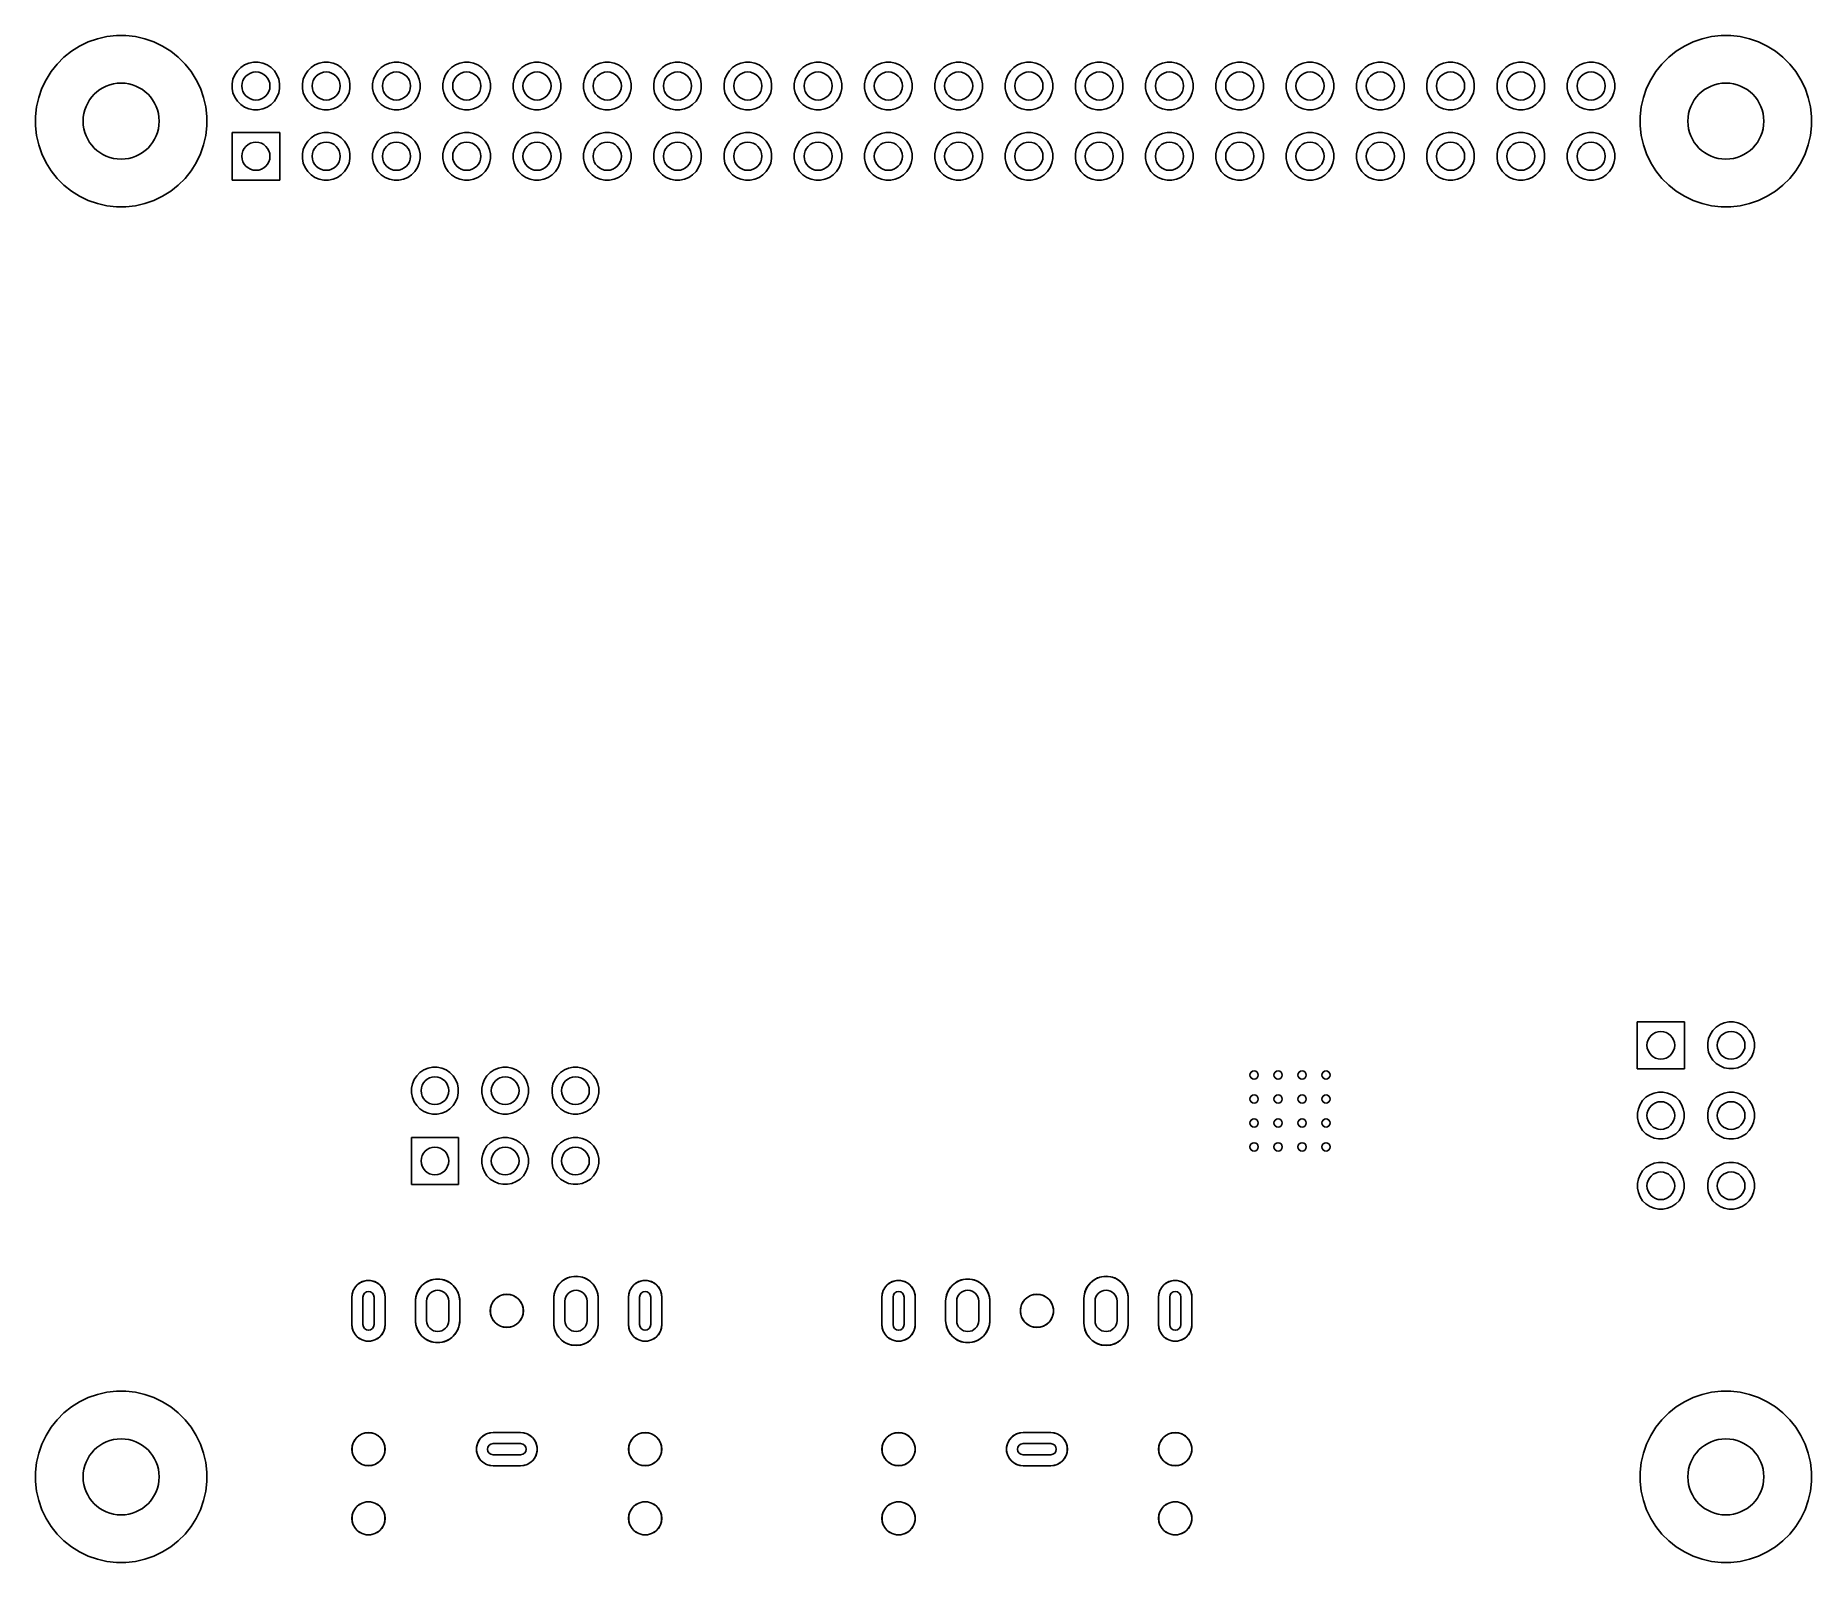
# Model space of a CAD drawing. Header units: inches. Extents: x 1.93 to 4.45, y -4.26 to -2.08.
import ezdxf

# ---------------------------------------------------------------- set-up
doc = ezdxf.new("R2010")
doc.units = ezdxf.units.IN
doc.header["$MEASUREMENT"] = 0
doc.layers.add('BLACK', color=250, linetype='CONTINUOUS')

msp = doc.modelspace()

# ---------------------------------------------------------------- linework, layer by layer
at = {"layer": 'BLACK', "linetype": 'CONTINUOUS'}
for p, q in [((1.9882, -2.0979), (2.0005, -2.092)), ((2.0005, -2.092), (2.0135, -2.0874)), ((2.0135, -2.0874), (2.0268, -2.0844)), ((2.0268, -2.0844), (2.0404, -2.0829)), ((2.0404, -2.0829), (2.0541, -2.0829)), ((2.0541, -2.0829), (2.0677, -2.0844)), ((2.0677, -2.0844), (2.081, -2.0874)), ((2.081, -2.0874), (2.0939, -2.092)), ((2.0939, -2.092), (2.1063, -2.0979)), ((4.2717, -2.0979), (4.284, -2.092)), ((4.284, -2.092), (4.2969, -2.0874)), ((4.2969, -2.0874), (4.3103, -2.0844)), ((4.3103, -2.0844), (4.3239, -2.0829)), ((4.3239, -2.0829), (4.3376, -2.0829)), ((4.3376, -2.0829), (4.3512, -2.0844)), ((4.3512, -2.0844), (4.3645, -2.0874)), ((4.3645, -2.0874), (4.3774, -2.092)), ((4.3774, -2.092), (4.3897, -2.0979)), ((1.9562, -2.1234), (1.9659, -2.1137)), ((1.9659, -2.1137), (1.9766, -2.1052)), ((1.9766, -2.1052), (1.9882, -2.0979)), ((2.1063, -2.0979), (2.1179, -2.1052)), ((2.1179, -2.1052), (2.1286, -2.1137)), ((2.1286, -2.1137), (2.1382, -2.1234)), ((2.2229, -2.1247), (2.2291, -2.1222)), ((2.2291, -2.1222), (2.2356, -2.1209)), ((2.2356, -2.1209), (2.2423, -2.1209)), ((2.2423, -2.1209), (2.2488, -2.1222)), ((2.2488, -2.1222), (2.255, -2.1247)), ((2.3229, -2.1247), (2.3291, -2.1222)), ((2.3291, -2.1222), (2.3356, -2.1209)), ((2.3356, -2.1209), (2.3423, -2.1209)), ((2.3423, -2.1209), (2.3488, -2.1222)), ((2.3488, -2.1222), (2.355, -2.1247)), ((2.4229, -2.1247), (2.4291, -2.1222)), ((2.4291, -2.1222), (2.4356, -2.1209)), ((2.4356, -2.1209), (2.4423, -2.1209)), ((2.4423, -2.1209), (2.4488, -2.1222)), ((2.4488, -2.1222), (2.455, -2.1247)), ((2.5229, -2.1247), (2.5291, -2.1222)), ((2.5291, -2.1222), (2.5356, -2.1209)), ((2.5356, -2.1209), (2.5423, -2.1209)), ((2.5423, -2.1209), (2.5488, -2.1222)), ((2.5488, -2.1222), (2.555, -2.1247)), ((2.6229, -2.1247), (2.6291, -2.1222)), ((2.6291, -2.1222), (2.6356, -2.1209)), ((2.6356, -2.1209), (2.6423, -2.1209)), ((2.6423, -2.1209), (2.6488, -2.1222)), ((2.6488, -2.1222), (2.655, -2.1247)), ((2.7229, -2.1247), (2.7291, -2.1222)), ((2.7291, -2.1222), (2.7356, -2.1209)), ((2.7356, -2.1209), (2.7423, -2.1209)), ((2.7423, -2.1209), (2.7488, -2.1222)), ((2.7488, -2.1222), (2.755, -2.1247)), ((2.8229, -2.1247), (2.8291, -2.1222)), ((2.8291, -2.1222), (2.8356, -2.1209)), ((2.8356, -2.1209), (2.8423, -2.1209)), ((2.8423, -2.1209), (2.8488, -2.1222)), ((2.8488, -2.1222), (2.855, -2.1247)), ((2.9229, -2.1247), (2.9291, -2.1222)), ((2.9291, -2.1222), (2.9356, -2.1209)), ((2.9356, -2.1209), (2.9423, -2.1209)), ((2.9423, -2.1209), (2.9488, -2.1222)), ((2.9488, -2.1222), (2.955, -2.1247)), ((3.0229, -2.1247), (3.0291, -2.1222)), ((3.0291, -2.1222), (3.0356, -2.1209)), ((3.0356, -2.1209), (3.0423, -2.1209)), ((3.0423, -2.1209), (3.0488, -2.1222)), ((3.0488, -2.1222), (3.055, -2.1247)), ((3.1229, -2.1247), (3.1291, -2.1222)), ((3.1291, -2.1222), (3.1356, -2.1209)), ((3.1356, -2.1209), (3.1423, -2.1209)), ((3.1423, -2.1209), (3.1488, -2.1222)), ((3.1488, -2.1222), (3.155, -2.1247)), ((3.2229, -2.1247), (3.2291, -2.1222)), ((3.2291, -2.1222), (3.2356, -2.1209)), ((3.2356, -2.1209), (3.2423, -2.1209)), ((3.2423, -2.1209), (3.2488, -2.1222)), ((3.2488, -2.1222), (3.255, -2.1247)), ((3.3229, -2.1247), (3.3291, -2.1222)), ((3.3291, -2.1222), (3.3356, -2.1209)), ((3.3356, -2.1209), (3.3423, -2.1209)), ((3.3423, -2.1209), (3.3488, -2.1222)), ((3.3488, -2.1222), (3.355, -2.1247)), ((3.4229, -2.1247), (3.4291, -2.1222)), ((3.4291, -2.1222), (3.4356, -2.1209)), ((3.4356, -2.1209), (3.4423, -2.1209)), ((3.4423, -2.1209), (3.4488, -2.1222)), ((3.4488, -2.1222), (3.455, -2.1247)), ((3.5229, -2.1247), (3.5291, -2.1222)), ((3.5291, -2.1222), (3.5356, -2.1209)), ((3.5356, -2.1209), (3.5423, -2.1209)), ((3.5423, -2.1209), (3.5488, -2.1222)), ((3.5488, -2.1222), (3.555, -2.1247)), ((3.6229, -2.1247), (3.6291, -2.1222)), ((3.6291, -2.1222), (3.6356, -2.1209)), ((3.6356, -2.1209), (3.6423, -2.1209)), ((3.6423, -2.1209), (3.6488, -2.1222)), ((3.6488, -2.1222), (3.655, -2.1247)), ((3.7229, -2.1247), (3.7291, -2.1222)), ((3.7291, -2.1222), (3.7356, -2.1209)), ((3.7356, -2.1209), (3.7423, -2.1209)), ((3.7423, -2.1209), (3.7488, -2.1222)), ((3.7488, -2.1222), (3.755, -2.1247)), ((3.8229, -2.1247), (3.8291, -2.1222)), ((3.8291, -2.1222), (3.8356, -2.1209)), ((3.8356, -2.1209), (3.8423, -2.1209)), ((3.8423, -2.1209), (3.8488, -2.1222)), ((3.8488, -2.1222), (3.855, -2.1247)), ((3.9229, -2.1247), (3.9291, -2.1222)), ((3.9291, -2.1222), (3.9356, -2.1209)), ((3.9356, -2.1209), (3.9423, -2.1209)), ((3.9423, -2.1209), (3.9488, -2.1222)), ((3.9488, -2.1222), (3.955, -2.1247)), ((4.0229, -2.1247), (4.0291, -2.1222)), ((4.0291, -2.1222), (4.0356, -2.1209)), ((4.0356, -2.1209), (4.0423, -2.1209)), ((4.0423, -2.1209), (4.0488, -2.1222)), ((4.0488, -2.1222), (4.055, -2.1247)), ((4.1229, -2.1247), (4.1291, -2.1222)), ((4.1291, -2.1222), (4.1356, -2.1209)), ((4.1356, -2.1209), (4.1423, -2.1209)), ((4.1423, -2.1209), (4.1488, -2.1222)), ((4.1488, -2.1222), (4.155, -2.1247)), ((4.2397, -2.1234), (4.2494, -2.1137)), ((4.2494, -2.1137), (4.2601, -2.1052)), ((4.2601, -2.1052), (4.2717, -2.0979)), ((4.3897, -2.0979), (4.4013, -2.1052)), ((4.4013, -2.1052), (4.412, -2.1137)), ((4.412, -2.1137), (4.4217, -2.1234)), ((1.9345, -2.158), (1.9404, -2.1457)), ((1.9404, -2.1457), (1.9477, -2.1341)), ((1.9477, -2.1341), (1.9562, -2.1234)), ((2.1382, -2.1234), (2.1468, -2.1341)), ((2.1468, -2.1341), (2.1541, -2.1457)), ((2.1541, -2.1457), (2.16, -2.158)), ((2.2051, -2.1514), (2.2064, -2.1449)), ((2.2064, -2.1449), (2.209, -2.1387)), ((2.209, -2.1387), (2.2127, -2.1332)), ((2.2127, -2.1332), (2.2174, -2.1284)), ((2.2174, -2.1284), (2.2229, -2.1247)), ((2.255, -2.1247), (2.2605, -2.1284)), ((2.2605, -2.1284), (2.2653, -2.1332)), ((2.2653, -2.1332), (2.269, -2.1387)), ((2.269, -2.1387), (2.2715, -2.1449)), ((2.2715, -2.1449), (2.2728, -2.1514)), ((2.3051, -2.1514), (2.3064, -2.1449)), ((2.3064, -2.1449), (2.309, -2.1387)), ((2.309, -2.1387), (2.3127, -2.1332)), ((2.3127, -2.1332), (2.3174, -2.1284)), ((2.3174, -2.1284), (2.3229, -2.1247)), ((2.355, -2.1247), (2.3605, -2.1284)), ((2.3605, -2.1284), (2.3653, -2.1332)), ((2.3653, -2.1332), (2.369, -2.1387)), ((2.369, -2.1387), (2.3715, -2.1449)), ((2.3715, -2.1449), (2.3728, -2.1514)), ((2.4051, -2.1514), (2.4064, -2.1449)), ((2.4064, -2.1449), (2.409, -2.1387)), ((2.409, -2.1387), (2.4127, -2.1332)), ((2.4127, -2.1332), (2.4174, -2.1284)), ((2.4174, -2.1284), (2.4229, -2.1247)), ((2.455, -2.1247), (2.4605, -2.1284)), ((2.4605, -2.1284), (2.4653, -2.1332)), ((2.4653, -2.1332), (2.469, -2.1387)), ((2.469, -2.1387), (2.4715, -2.1449)), ((2.4715, -2.1449), (2.4728, -2.1514)), ((2.5051, -2.1514), (2.5064, -2.1449)), ((2.5064, -2.1449), (2.509, -2.1387)), ((2.509, -2.1387), (2.5127, -2.1332)), ((2.5127, -2.1332), (2.5174, -2.1284)), ((2.5174, -2.1284), (2.5229, -2.1247)), ((2.555, -2.1247), (2.5605, -2.1284)), ((2.5605, -2.1284), (2.5653, -2.1332)), ((2.5653, -2.1332), (2.569, -2.1387)), ((2.569, -2.1387), (2.5715, -2.1449)), ((2.5715, -2.1449), (2.5728, -2.1514)), ((2.6051, -2.1514), (2.6064, -2.1449)), ((2.6064, -2.1449), (2.609, -2.1387)), ((2.609, -2.1387), (2.6127, -2.1332)), ((2.6127, -2.1332), (2.6174, -2.1284)), ((2.6174, -2.1284), (2.6229, -2.1247)), ((2.655, -2.1247), (2.6605, -2.1284)), ((2.6605, -2.1284), (2.6653, -2.1332)), ((2.6653, -2.1332), (2.669, -2.1387)), ((2.669, -2.1387), (2.6715, -2.1449)), ((2.6715, -2.1449), (2.6728, -2.1514)), ((2.7051, -2.1514), (2.7064, -2.1449)), ((2.7064, -2.1449), (2.709, -2.1387)), ((2.709, -2.1387), (2.7127, -2.1332)), ((2.7127, -2.1332), (2.7174, -2.1284)), ((2.7174, -2.1284), (2.7229, -2.1247)), ((2.755, -2.1247), (2.7605, -2.1284)), ((2.7605, -2.1284), (2.7653, -2.1332)), ((2.7653, -2.1332), (2.769, -2.1387)), ((2.769, -2.1387), (2.7715, -2.1449)), ((2.7715, -2.1449), (2.7728, -2.1514)), ((2.8051, -2.1514), (2.8064, -2.1449)), ((2.8064, -2.1449), (2.809, -2.1387)), ((2.809, -2.1387), (2.8127, -2.1332)), ((2.8127, -2.1332), (2.8174, -2.1284)), ((2.8174, -2.1284), (2.8229, -2.1247)), ((2.855, -2.1247), (2.8605, -2.1284)), ((2.8605, -2.1284), (2.8653, -2.1332)), ((2.8653, -2.1332), (2.869, -2.1387)), ((2.869, -2.1387), (2.8715, -2.1449)), ((2.8715, -2.1449), (2.8728, -2.1514)), ((2.9051, -2.1514), (2.9064, -2.1449)), ((2.9064, -2.1449), (2.909, -2.1387)), ((2.909, -2.1387), (2.9127, -2.1332)), ((2.9127, -2.1332), (2.9174, -2.1284)), ((2.9174, -2.1284), (2.9229, -2.1247)), ((2.955, -2.1247), (2.9605, -2.1284)), ((2.9605, -2.1284), (2.9653, -2.1332)), ((2.9653, -2.1332), (2.969, -2.1387)), ((2.969, -2.1387), (2.9715, -2.1449)), ((2.9715, -2.1449), (2.9728, -2.1514)), ((3.0051, -2.1514), (3.0064, -2.1449)), ((3.0064, -2.1449), (3.009, -2.1387)), ((3.009, -2.1387), (3.0127, -2.1332)), ((3.0127, -2.1332), (3.0174, -2.1284)), ((3.0174, -2.1284), (3.0229, -2.1247)), ((3.055, -2.1247), (3.0605, -2.1284)), ((3.0605, -2.1284), (3.0653, -2.1332)), ((3.0653, -2.1332), (3.069, -2.1387)), ((3.069, -2.1387), (3.0715, -2.1449)), ((3.0715, -2.1449), (3.0728, -2.1514)), ((3.1051, -2.1514), (3.1064, -2.1449)), ((3.1064, -2.1449), (3.109, -2.1387)), ((3.109, -2.1387), (3.1127, -2.1332)), ((3.1127, -2.1332), (3.1174, -2.1284)), ((3.1174, -2.1284), (3.1229, -2.1247)), ((3.155, -2.1247), (3.1605, -2.1284)), ((3.1605, -2.1284), (3.1653, -2.1332)), ((3.1653, -2.1332), (3.169, -2.1387)), ((3.169, -2.1387), (3.1715, -2.1449)), ((3.1715, -2.1449), (3.1728, -2.1514)), ((3.2051, -2.1514), (3.2064, -2.1449)), ((3.2064, -2.1449), (3.209, -2.1387)), ((3.209, -2.1387), (3.2127, -2.1332)), ((3.2127, -2.1332), (3.2174, -2.1284)), ((3.2174, -2.1284), (3.2229, -2.1247)), ((3.255, -2.1247), (3.2605, -2.1284)), ((3.2605, -2.1284), (3.2653, -2.1332)), ((3.2653, -2.1332), (3.269, -2.1387)), ((3.269, -2.1387), (3.2715, -2.1449)), ((3.2715, -2.1449), (3.2728, -2.1514)), ((3.3051, -2.1514), (3.3064, -2.1449)), ((3.3064, -2.1449), (3.309, -2.1387)), ((3.309, -2.1387), (3.3127, -2.1332)), ((3.3127, -2.1332), (3.3174, -2.1284)), ((3.3174, -2.1284), (3.3229, -2.1247)), ((3.355, -2.1247), (3.3605, -2.1284)), ((3.3605, -2.1284), (3.3653, -2.1332)), ((3.3653, -2.1332), (3.369, -2.1387)), ((3.369, -2.1387), (3.3715, -2.1449)), ((3.3715, -2.1449), (3.3728, -2.1514)), ((3.4051, -2.1514), (3.4064, -2.1449)), ((3.4064, -2.1449), (3.409, -2.1387)), ((3.409, -2.1387), (3.4127, -2.1332)), ((3.4127, -2.1332), (3.4174, -2.1284)), ((3.4174, -2.1284), (3.4229, -2.1247)), ((3.455, -2.1247), (3.4605, -2.1284)), ((3.4605, -2.1284), (3.4653, -2.1332)), ((3.4653, -2.1332), (3.469, -2.1387)), ((3.469, -2.1387), (3.4715, -2.1449)), ((3.4715, -2.1449), (3.4728, -2.1514)), ((3.5051, -2.1514), (3.5064, -2.1449)), ((3.5064, -2.1449), (3.509, -2.1387)), ((3.509, -2.1387), (3.5127, -2.1332)), ((3.5127, -2.1332), (3.5174, -2.1284)), ((3.5174, -2.1284), (3.5229, -2.1247)), ((3.555, -2.1247), (3.5605, -2.1284)), ((3.5605, -2.1284), (3.5653, -2.1332)), ((3.5653, -2.1332), (3.569, -2.1387)), ((3.569, -2.1387), (3.5715, -2.1449)), ((3.5715, -2.1449), (3.5728, -2.1514)), ((3.6051, -2.1514), (3.6064, -2.1449)), ((3.6064, -2.1449), (3.609, -2.1387)), ((3.609, -2.1387), (3.6127, -2.1332)), ((3.6127, -2.1332), (3.6174, -2.1284)), ((3.6174, -2.1284), (3.6229, -2.1247)), ((3.655, -2.1247), (3.6605, -2.1284)), ((3.6605, -2.1284), (3.6653, -2.1332)), ((3.6653, -2.1332), (3.669, -2.1387)), ((3.669, -2.1387), (3.6715, -2.1449)), ((3.6715, -2.1449), (3.6728, -2.1514)), ((3.7051, -2.1514), (3.7064, -2.1449)), ((3.7064, -2.1449), (3.709, -2.1387)), ((3.709, -2.1387), (3.7127, -2.1332)), ((3.7127, -2.1332), (3.7174, -2.1284)), ((3.7174, -2.1284), (3.7229, -2.1247)), ((3.755, -2.1247), (3.7605, -2.1284)), ((3.7605, -2.1284), (3.7653, -2.1332)), ((3.7653, -2.1332), (3.769, -2.1387)), ((3.769, -2.1387), (3.7715, -2.1449)), ((3.7715, -2.1449), (3.7728, -2.1514)), ((3.8051, -2.1514), (3.8064, -2.1449)), ((3.8064, -2.1449), (3.809, -2.1387)), ((3.809, -2.1387), (3.8127, -2.1332)), ((3.8127, -2.1332), (3.8174, -2.1284)), ((3.8174, -2.1284), (3.8229, -2.1247)), ((3.855, -2.1247), (3.8605, -2.1284)), ((3.8605, -2.1284), (3.8653, -2.1332)), ((3.8653, -2.1332), (3.869, -2.1387)), ((3.869, -2.1387), (3.8715, -2.1449)), ((3.8715, -2.1449), (3.8728, -2.1514)), ((3.9051, -2.1514), (3.9064, -2.1449)), ((3.9064, -2.1449), (3.909, -2.1387)), ((3.909, -2.1387), (3.9127, -2.1332)), ((3.9127, -2.1332), (3.9174, -2.1284)), ((3.9174, -2.1284), (3.9229, -2.1247)), ((3.955, -2.1247), (3.9605, -2.1284)), ((3.9605, -2.1284), (3.9653, -2.1332)), ((3.9653, -2.1332), (3.969, -2.1387)), ((3.969, -2.1387), (3.9715, -2.1449)), ((3.9715, -2.1449), (3.9728, -2.1514)), ((4.0051, -2.1514), (4.0064, -2.1449)), ((4.0064, -2.1449), (4.009, -2.1387)), ((4.009, -2.1387), (4.0127, -2.1332)), ((4.0127, -2.1332), (4.0174, -2.1284)), ((4.0174, -2.1284), (4.0229, -2.1247)), ((4.055, -2.1247), (4.0605, -2.1284)), ((4.0605, -2.1284), (4.0653, -2.1332)), ((4.0653, -2.1332), (4.069, -2.1387)), ((4.069, -2.1387), (4.0715, -2.1449)), ((4.0715, -2.1449), (4.0728, -2.1514)), ((4.1051, -2.1514), (4.1064, -2.1449)), ((4.1064, -2.1449), (4.109, -2.1387)), ((4.109, -2.1387), (4.1127, -2.1332)), ((4.1127, -2.1332), (4.1174, -2.1284)), ((4.1174, -2.1284), (4.1229, -2.1247)), ((4.155, -2.1247), (4.1605, -2.1284)), ((4.1605, -2.1284), (4.1653, -2.1332)), ((4.1653, -2.1332), (4.169, -2.1387)), ((4.169, -2.1387), (4.1715, -2.1449)), ((4.1715, -2.1449), (4.1728, -2.1514)), ((4.218, -2.158), (4.2239, -2.1457)), ((4.2239, -2.1457), (4.2312, -2.1341)), ((4.2312, -2.1341), (4.2397, -2.1234)), ((4.4217, -2.1234), (4.4302, -2.1341)), ((4.4302, -2.1341), (4.4375, -2.1457)), ((4.4375, -2.1457), (4.4435, -2.158)), ((1.9269, -2.1843), (1.93, -2.1709)), ((1.93, -2.1709), (1.9345, -2.158)), ((2.16, -2.158), (2.1645, -2.1709)), ((2.1645, -2.1709), (2.1676, -2.1843)), ((2.2051, -2.1581), (2.2051, -2.1514)), ((2.2064, -2.1646), (2.2051, -2.1581)), ((2.209, -2.1708), (2.2064, -2.1646)), ((2.2127, -2.1763), (2.209, -2.1708)), ((2.269, -2.1708), (2.2653, -2.1763)), ((2.2715, -2.1646), (2.269, -2.1708)), ((2.2728, -2.1581), (2.2715, -2.1646)), ((2.2728, -2.1514), (2.2728, -2.1581)), ((2.3051, -2.1581), (2.3051, -2.1514)), ((2.3064, -2.1646), (2.3051, -2.1581)), ((2.309, -2.1708), (2.3064, -2.1646)), ((2.3127, -2.1763), (2.309, -2.1708)), ((2.369, -2.1708), (2.3653, -2.1763)), ((2.3715, -2.1646), (2.369, -2.1708)), ((2.3728, -2.1581), (2.3715, -2.1646)), ((2.3728, -2.1514), (2.3728, -2.1581)), ((2.4051, -2.1581), (2.4051, -2.1514)), ((2.4064, -2.1646), (2.4051, -2.1581)), ((2.409, -2.1708), (2.4064, -2.1646)), ((2.4127, -2.1763), (2.409, -2.1708)), ((2.469, -2.1708), (2.4653, -2.1763)), ((2.4715, -2.1646), (2.469, -2.1708)), ((2.4728, -2.1581), (2.4715, -2.1646)), ((2.4728, -2.1514), (2.4728, -2.1581)), ((2.5051, -2.1581), (2.5051, -2.1514)), ((2.5064, -2.1646), (2.5051, -2.1581)), ((2.509, -2.1708), (2.5064, -2.1646)), ((2.5127, -2.1763), (2.509, -2.1708)), ((2.569, -2.1708), (2.5653, -2.1763)), ((2.5715, -2.1646), (2.569, -2.1708)), ((2.5728, -2.1581), (2.5715, -2.1646)), ((2.5728, -2.1514), (2.5728, -2.1581)), ((2.6051, -2.1581), (2.6051, -2.1514)), ((2.6064, -2.1646), (2.6051, -2.1581)), ((2.609, -2.1708), (2.6064, -2.1646)), ((2.6127, -2.1763), (2.609, -2.1708)), ((2.669, -2.1708), (2.6653, -2.1763)), ((2.6715, -2.1646), (2.669, -2.1708)), ((2.6728, -2.1581), (2.6715, -2.1646)), ((2.6728, -2.1514), (2.6728, -2.1581)), ((2.7051, -2.1581), (2.7051, -2.1514)), ((2.7064, -2.1646), (2.7051, -2.1581)), ((2.709, -2.1708), (2.7064, -2.1646)), ((2.7127, -2.1763), (2.709, -2.1708)), ((2.769, -2.1708), (2.7653, -2.1763)), ((2.7715, -2.1646), (2.769, -2.1708)), ((2.7728, -2.1581), (2.7715, -2.1646)), ((2.7728, -2.1514), (2.7728, -2.1581)), ((2.8051, -2.1581), (2.8051, -2.1514)), ((2.8064, -2.1646), (2.8051, -2.1581)), ((2.809, -2.1708), (2.8064, -2.1646)), ((2.8127, -2.1763), (2.809, -2.1708)), ((2.869, -2.1708), (2.8653, -2.1763)), ((2.8715, -2.1646), (2.869, -2.1708)), ((2.8728, -2.1581), (2.8715, -2.1646)), ((2.8728, -2.1514), (2.8728, -2.1581)), ((2.9051, -2.1581), (2.9051, -2.1514)), ((2.9064, -2.1646), (2.9051, -2.1581)), ((2.909, -2.1708), (2.9064, -2.1646)), ((2.9127, -2.1763), (2.909, -2.1708)), ((2.969, -2.1708), (2.9653, -2.1763)), ((2.9715, -2.1646), (2.969, -2.1708)), ((2.9728, -2.1581), (2.9715, -2.1646)), ((2.9728, -2.1514), (2.9728, -2.1581)), ((3.0051, -2.1581), (3.0051, -2.1514)), ((3.0064, -2.1646), (3.0051, -2.1581)), ((3.009, -2.1708), (3.0064, -2.1646)), ((3.0127, -2.1763), (3.009, -2.1708)), ((3.069, -2.1708), (3.0653, -2.1763)), ((3.0715, -2.1646), (3.069, -2.1708)), ((3.0728, -2.1581), (3.0715, -2.1646)), ((3.0728, -2.1514), (3.0728, -2.1581)), ((3.1051, -2.1581), (3.1051, -2.1514)), ((3.1064, -2.1646), (3.1051, -2.1581)), ((3.109, -2.1708), (3.1064, -2.1646)), ((3.1127, -2.1763), (3.109, -2.1708)), ((3.169, -2.1708), (3.1653, -2.1763)), ((3.1715, -2.1646), (3.169, -2.1708)), ((3.1728, -2.1581), (3.1715, -2.1646)), ((3.1728, -2.1514), (3.1728, -2.1581)), ((3.2051, -2.1581), (3.2051, -2.1514)), ((3.2064, -2.1646), (3.2051, -2.1581)), ((3.209, -2.1708), (3.2064, -2.1646)), ((3.2127, -2.1763), (3.209, -2.1708)), ((3.269, -2.1708), (3.2653, -2.1763)), ((3.2715, -2.1646), (3.269, -2.1708)), ((3.2728, -2.1581), (3.2715, -2.1646)), ((3.2728, -2.1514), (3.2728, -2.1581)), ((3.3051, -2.1581), (3.3051, -2.1514)), ((3.3064, -2.1646), (3.3051, -2.1581)), ((3.309, -2.1708), (3.3064, -2.1646)), ((3.3127, -2.1763), (3.309, -2.1708)), ((3.369, -2.1708), (3.3653, -2.1763)), ((3.3715, -2.1646), (3.369, -2.1708)), ((3.3728, -2.1581), (3.3715, -2.1646)), ((3.3728, -2.1514), (3.3728, -2.1581)), ((3.4051, -2.1581), (3.4051, -2.1514)), ((3.4064, -2.1646), (3.4051, -2.1581)), ((3.409, -2.1708), (3.4064, -2.1646)), ((3.4127, -2.1763), (3.409, -2.1708)), ((3.469, -2.1708), (3.4653, -2.1763)), ((3.4715, -2.1646), (3.469, -2.1708)), ((3.4728, -2.1581), (3.4715, -2.1646)), ((3.4728, -2.1514), (3.4728, -2.1581)), ((3.5051, -2.1581), (3.5051, -2.1514)), ((3.5064, -2.1646), (3.5051, -2.1581)), ((3.509, -2.1708), (3.5064, -2.1646)), ((3.5127, -2.1763), (3.509, -2.1708)), ((3.569, -2.1708), (3.5653, -2.1763)), ((3.5715, -2.1646), (3.569, -2.1708)), ((3.5728, -2.1581), (3.5715, -2.1646)), ((3.5728, -2.1514), (3.5728, -2.1581)), ((3.6051, -2.1581), (3.6051, -2.1514)), ((3.6064, -2.1646), (3.6051, -2.1581)), ((3.609, -2.1708), (3.6064, -2.1646)), ((3.6127, -2.1763), (3.609, -2.1708)), ((3.669, -2.1708), (3.6653, -2.1763)), ((3.6715, -2.1646), (3.669, -2.1708)), ((3.6728, -2.1581), (3.6715, -2.1646)), ((3.6728, -2.1514), (3.6728, -2.1581)), ((3.7051, -2.1581), (3.7051, -2.1514)), ((3.7064, -2.1646), (3.7051, -2.1581)), ((3.709, -2.1708), (3.7064, -2.1646)), ((3.7127, -2.1763), (3.709, -2.1708)), ((3.769, -2.1708), (3.7653, -2.1763)), ((3.7715, -2.1646), (3.769, -2.1708)), ((3.7728, -2.1581), (3.7715, -2.1646)), ((3.7728, -2.1514), (3.7728, -2.1581)), ((3.8051, -2.1581), (3.8051, -2.1514)), ((3.8064, -2.1646), (3.8051, -2.1581)), ((3.809, -2.1708), (3.8064, -2.1646)), ((3.8127, -2.1763), (3.809, -2.1708)), ((3.869, -2.1708), (3.8653, -2.1763)), ((3.8715, -2.1646), (3.869, -2.1708)), ((3.8728, -2.1581), (3.8715, -2.1646)), ((3.8728, -2.1514), (3.8728, -2.1581)), ((3.9051, -2.1581), (3.9051, -2.1514)), ((3.9064, -2.1646), (3.9051, -2.1581)), ((3.909, -2.1708), (3.9064, -2.1646)), ((3.9127, -2.1763), (3.909, -2.1708)), ((3.969, -2.1708), (3.9653, -2.1763)), ((3.9715, -2.1646), (3.969, -2.1708)), ((3.9728, -2.1581), (3.9715, -2.1646)), ((3.9728, -2.1514), (3.9728, -2.1581)), ((4.0051, -2.1581), (4.0051, -2.1514)), ((4.0064, -2.1646), (4.0051, -2.1581)), ((4.009, -2.1708), (4.0064, -2.1646)), ((4.0127, -2.1763), (4.009, -2.1708)), ((4.069, -2.1708), (4.0653, -2.1763)), ((4.0715, -2.1646), (4.069, -2.1708)), ((4.0728, -2.1581), (4.0715, -2.1646)), ((4.0728, -2.1514), (4.0728, -2.1581)), ((4.1051, -2.1581), (4.1051, -2.1514)), ((4.1064, -2.1646), (4.1051, -2.1581)), ((4.109, -2.1708), (4.1064, -2.1646)), ((4.1127, -2.1763), (4.109, -2.1708)), ((4.169, -2.1708), (4.1653, -2.1763)), ((4.1715, -2.1646), (4.169, -2.1708)), ((4.1728, -2.1581), (4.1715, -2.1646)), ((4.1728, -2.1514), (4.1728, -2.1581)), ((4.2104, -2.1843), (4.2134, -2.1709)), ((4.2134, -2.1709), (4.218, -2.158)), ((4.4435, -2.158), (4.448, -2.1709)), ((4.448, -2.1709), (4.451, -2.1843)), ((1.9254, -2.1979), (1.9269, -2.1843)), ((1.9254, -2.2116), (1.9254, -2.1979)), ((2.1676, -2.1843), (2.1691, -2.1979)), ((2.1691, -2.1979), (2.1691, -2.2116)), ((2.2174, -2.181), (2.2127, -2.1763)), ((2.2229, -2.1847), (2.2174, -2.181)), ((2.2291, -2.1873), (2.2229, -2.1847)), ((2.2356, -2.1886), (2.2291, -2.1873)), ((2.2423, -2.1886), (2.2356, -2.1886)), ((2.2488, -2.1873), (2.2423, -2.1886)), ((2.255, -2.1847), (2.2488, -2.1873)), ((2.2605, -2.181), (2.255, -2.1847)), ((2.2653, -2.1763), (2.2605, -2.181)), ((2.3174, -2.181), (2.3127, -2.1763)), ((2.3229, -2.1847), (2.3174, -2.181)), ((2.3291, -2.1873), (2.3229, -2.1847)), ((2.3356, -2.1886), (2.3291, -2.1873)), ((2.3423, -2.1886), (2.3356, -2.1886)), ((2.3488, -2.1873), (2.3423, -2.1886)), ((2.355, -2.1847), (2.3488, -2.1873)), ((2.3605, -2.181), (2.355, -2.1847)), ((2.3653, -2.1763), (2.3605, -2.181)), ((2.4174, -2.181), (2.4127, -2.1763)), ((2.4229, -2.1847), (2.4174, -2.181)), ((2.4291, -2.1873), (2.4229, -2.1847)), ((2.4356, -2.1886), (2.4291, -2.1873)), ((2.4423, -2.1886), (2.4356, -2.1886)), ((2.4488, -2.1873), (2.4423, -2.1886)), ((2.455, -2.1847), (2.4488, -2.1873)), ((2.4605, -2.181), (2.455, -2.1847)), ((2.4653, -2.1763), (2.4605, -2.181)), ((2.5174, -2.181), (2.5127, -2.1763)), ((2.5229, -2.1847), (2.5174, -2.181)), ((2.5291, -2.1873), (2.5229, -2.1847)), ((2.5356, -2.1886), (2.5291, -2.1873)), ((2.5423, -2.1886), (2.5356, -2.1886)), ((2.5488, -2.1873), (2.5423, -2.1886)), ((2.555, -2.1847), (2.5488, -2.1873)), ((2.5605, -2.181), (2.555, -2.1847)), ((2.5653, -2.1763), (2.5605, -2.181)), ((2.6174, -2.181), (2.6127, -2.1763)), ((2.6229, -2.1847), (2.6174, -2.181)), ((2.6291, -2.1873), (2.6229, -2.1847)), ((2.6356, -2.1886), (2.6291, -2.1873)), ((2.6423, -2.1886), (2.6356, -2.1886)), ((2.6488, -2.1873), (2.6423, -2.1886)), ((2.655, -2.1847), (2.6488, -2.1873)), ((2.6605, -2.181), (2.655, -2.1847)), ((2.6653, -2.1763), (2.6605, -2.181)), ((2.7174, -2.181), (2.7127, -2.1763)), ((2.7229, -2.1847), (2.7174, -2.181)), ((2.7291, -2.1873), (2.7229, -2.1847)), ((2.7356, -2.1886), (2.7291, -2.1873)), ((2.7423, -2.1886), (2.7356, -2.1886)), ((2.7488, -2.1873), (2.7423, -2.1886)), ((2.755, -2.1847), (2.7488, -2.1873)), ((2.7605, -2.181), (2.755, -2.1847)), ((2.7653, -2.1763), (2.7605, -2.181)), ((2.8174, -2.181), (2.8127, -2.1763)), ((2.8229, -2.1847), (2.8174, -2.181)), ((2.8291, -2.1873), (2.8229, -2.1847)), ((2.8356, -2.1886), (2.8291, -2.1873)), ((2.8423, -2.1886), (2.8356, -2.1886)), ((2.8488, -2.1873), (2.8423, -2.1886)), ((2.855, -2.1847), (2.8488, -2.1873)), ((2.8605, -2.181), (2.855, -2.1847)), ((2.8653, -2.1763), (2.8605, -2.181)), ((2.9174, -2.181), (2.9127, -2.1763)), ((2.9229, -2.1847), (2.9174, -2.181)), ((2.9291, -2.1873), (2.9229, -2.1847)), ((2.9356, -2.1886), (2.9291, -2.1873)), ((2.9423, -2.1886), (2.9356, -2.1886)), ((2.9488, -2.1873), (2.9423, -2.1886)), ((2.955, -2.1847), (2.9488, -2.1873)), ((2.9605, -2.181), (2.955, -2.1847)), ((2.9653, -2.1763), (2.9605, -2.181)), ((3.0174, -2.181), (3.0127, -2.1763)), ((3.0229, -2.1847), (3.0174, -2.181)), ((3.0291, -2.1873), (3.0229, -2.1847)), ((3.0356, -2.1886), (3.0291, -2.1873)), ((3.0423, -2.1886), (3.0356, -2.1886)), ((3.0488, -2.1873), (3.0423, -2.1886)), ((3.055, -2.1847), (3.0488, -2.1873)), ((3.0605, -2.181), (3.055, -2.1847)), ((3.0653, -2.1763), (3.0605, -2.181)), ((3.1174, -2.181), (3.1127, -2.1763)), ((3.1229, -2.1847), (3.1174, -2.181)), ((3.1291, -2.1873), (3.1229, -2.1847)), ((3.1356, -2.1886), (3.1291, -2.1873)), ((3.1423, -2.1886), (3.1356, -2.1886)), ((3.1488, -2.1873), (3.1423, -2.1886)), ((3.155, -2.1847), (3.1488, -2.1873)), ((3.1605, -2.181), (3.155, -2.1847)), ((3.1653, -2.1763), (3.1605, -2.181)), ((3.2174, -2.181), (3.2127, -2.1763)), ((3.2229, -2.1847), (3.2174, -2.181)), ((3.2291, -2.1873), (3.2229, -2.1847)), ((3.2356, -2.1886), (3.2291, -2.1873)), ((3.2423, -2.1886), (3.2356, -2.1886)), ((3.2488, -2.1873), (3.2423, -2.1886)), ((3.255, -2.1847), (3.2488, -2.1873)), ((3.2605, -2.181), (3.255, -2.1847)), ((3.2653, -2.1763), (3.2605, -2.181)), ((3.3174, -2.181), (3.3127, -2.1763)), ((3.3229, -2.1847), (3.3174, -2.181)), ((3.3291, -2.1873), (3.3229, -2.1847)), ((3.3356, -2.1886), (3.3291, -2.1873)), ((3.3423, -2.1886), (3.3356, -2.1886)), ((3.3488, -2.1873), (3.3423, -2.1886)), ((3.355, -2.1847), (3.3488, -2.1873)), ((3.3605, -2.181), (3.355, -2.1847)), ((3.3653, -2.1763), (3.3605, -2.181)), ((3.4174, -2.181), (3.4127, -2.1763)), ((3.4229, -2.1847), (3.4174, -2.181)), ((3.4291, -2.1873), (3.4229, -2.1847)), ((3.4356, -2.1886), (3.4291, -2.1873)), ((3.4423, -2.1886), (3.4356, -2.1886)), ((3.4488, -2.1873), (3.4423, -2.1886)), ((3.455, -2.1847), (3.4488, -2.1873)), ((3.4605, -2.181), (3.455, -2.1847)), ((3.4653, -2.1763), (3.4605, -2.181)), ((3.5174, -2.181), (3.5127, -2.1763)), ((3.5229, -2.1847), (3.5174, -2.181)), ((3.5291, -2.1873), (3.5229, -2.1847)), ((3.5356, -2.1886), (3.5291, -2.1873)), ((3.5423, -2.1886), (3.5356, -2.1886)), ((3.5488, -2.1873), (3.5423, -2.1886)), ((3.555, -2.1847), (3.5488, -2.1873)), ((3.5605, -2.181), (3.555, -2.1847)), ((3.5653, -2.1763), (3.5605, -2.181)), ((3.6174, -2.181), (3.6127, -2.1763)), ((3.6229, -2.1847), (3.6174, -2.181)), ((3.6291, -2.1873), (3.6229, -2.1847)), ((3.6356, -2.1886), (3.6291, -2.1873)), ((3.6423, -2.1886), (3.6356, -2.1886)), ((3.6488, -2.1873), (3.6423, -2.1886)), ((3.655, -2.1847), (3.6488, -2.1873)), ((3.6605, -2.181), (3.655, -2.1847)), ((3.6653, -2.1763), (3.6605, -2.181)), ((3.7174, -2.181), (3.7127, -2.1763)), ((3.7229, -2.1847), (3.7174, -2.181)), ((3.7291, -2.1873), (3.7229, -2.1847)), ((3.7356, -2.1886), (3.7291, -2.1873)), ((3.7423, -2.1886), (3.7356, -2.1886)), ((3.7488, -2.1873), (3.7423, -2.1886)), ((3.755, -2.1847), (3.7488, -2.1873)), ((3.7605, -2.181), (3.755, -2.1847)), ((3.7653, -2.1763), (3.7605, -2.181)), ((3.8174, -2.181), (3.8127, -2.1763)), ((3.8229, -2.1847), (3.8174, -2.181)), ((3.8291, -2.1873), (3.8229, -2.1847)), ((3.8356, -2.1886), (3.8291, -2.1873)), ((3.8423, -2.1886), (3.8356, -2.1886)), ((3.8488, -2.1873), (3.8423, -2.1886)), ((3.855, -2.1847), (3.8488, -2.1873)), ((3.8605, -2.181), (3.855, -2.1847)), ((3.8653, -2.1763), (3.8605, -2.181)), ((3.9174, -2.181), (3.9127, -2.1763)), ((3.9229, -2.1847), (3.9174, -2.181)), ((3.9291, -2.1873), (3.9229, -2.1847)), ((3.9356, -2.1886), (3.9291, -2.1873)), ((3.9423, -2.1886), (3.9356, -2.1886)), ((3.9488, -2.1873), (3.9423, -2.1886)), ((3.955, -2.1847), (3.9488, -2.1873)), ((3.9605, -2.181), (3.955, -2.1847)), ((3.9653, -2.1763), (3.9605, -2.181)), ((4.0174, -2.181), (4.0127, -2.1763)), ((4.0229, -2.1847), (4.0174, -2.181)), ((4.0291, -2.1873), (4.0229, -2.1847)), ((4.0356, -2.1886), (4.0291, -2.1873)), ((4.0423, -2.1886), (4.0356, -2.1886)), ((4.0488, -2.1873), (4.0423, -2.1886)), ((4.055, -2.1847), (4.0488, -2.1873)), ((4.0605, -2.181), (4.055, -2.1847)), ((4.0653, -2.1763), (4.0605, -2.181)), ((4.1174, -2.181), (4.1127, -2.1763)), ((4.1229, -2.1847), (4.1174, -2.181)), ((4.1291, -2.1873), (4.1229, -2.1847)), ((4.1356, -2.1886), (4.1291, -2.1873)), ((4.1423, -2.1886), (4.1356, -2.1886)), ((4.1488, -2.1873), (4.1423, -2.1886)), ((4.155, -2.1847), (4.1488, -2.1873)), ((4.1605, -2.181), (4.155, -2.1847)), ((4.1653, -2.1763), (4.1605, -2.181)), ((4.2089, -2.1979), (4.2104, -2.1843)), ((4.2089, -2.2116), (4.2089, -2.1979)), ((4.451, -2.1843), (4.4526, -2.1979)), ((4.4526, -2.1979), (4.4526, -2.2116)), ((1.9269, -2.2252), (1.9254, -2.2116)), ((2.1691, -2.2116), (2.1676, -2.2252)), ((2.205, -2.2887), (2.205, -2.2207)), ((2.205, -2.2207), (2.273, -2.2207)), ((2.273, -2.2207), (2.273, -2.2887)), ((2.3229, -2.2247), (2.3291, -2.2222)), ((2.3291, -2.2222), (2.3356, -2.2209)), ((2.3356, -2.2209), (2.3423, -2.2209)), ((2.3423, -2.2209), (2.3488, -2.2222)), ((2.3488, -2.2222), (2.355, -2.2247)), ((2.4229, -2.2247), (2.4291, -2.2222)), ((2.4291, -2.2222), (2.4356, -2.2209)), ((2.4356, -2.2209), (2.4423, -2.2209)), ((2.4423, -2.2209), (2.4488, -2.2222)), ((2.4488, -2.2222), (2.455, -2.2247)), ((2.5229, -2.2247), (2.5291, -2.2222)), ((2.5291, -2.2222), (2.5356, -2.2209)), ((2.5356, -2.2209), (2.5423, -2.2209)), ((2.5423, -2.2209), (2.5488, -2.2222)), ((2.5488, -2.2222), (2.555, -2.2247)), ((2.6229, -2.2247), (2.6291, -2.2222)), ((2.6291, -2.2222), (2.6356, -2.2209)), ((2.6356, -2.2209), (2.6423, -2.2209)), ((2.6423, -2.2209), (2.6488, -2.2222)), ((2.6488, -2.2222), (2.655, -2.2247)), ((2.7229, -2.2247), (2.7291, -2.2222)), ((2.7291, -2.2222), (2.7356, -2.2209)), ((2.7356, -2.2209), (2.7423, -2.2209)), ((2.7423, -2.2209), (2.7488, -2.2222)), ((2.7488, -2.2222), (2.755, -2.2247)), ((2.8229, -2.2247), (2.8291, -2.2222)), ((2.8291, -2.2222), (2.8356, -2.2209)), ((2.8356, -2.2209), (2.8423, -2.2209)), ((2.8423, -2.2209), (2.8488, -2.2222)), ((2.8488, -2.2222), (2.855, -2.2247)), ((2.9229, -2.2247), (2.9291, -2.2222)), ((2.9291, -2.2222), (2.9356, -2.2209)), ((2.9356, -2.2209), (2.9423, -2.2209)), ((2.9423, -2.2209), (2.9488, -2.2222)), ((2.9488, -2.2222), (2.955, -2.2247)), ((3.0229, -2.2247), (3.0291, -2.2222)), ((3.0291, -2.2222), (3.0356, -2.2209)), ((3.0356, -2.2209), (3.0423, -2.2209)), ((3.0423, -2.2209), (3.0488, -2.2222)), ((3.0488, -2.2222), (3.055, -2.2247)), ((3.1229, -2.2247), (3.1291, -2.2222)), ((3.1291, -2.2222), (3.1356, -2.2209)), ((3.1356, -2.2209), (3.1423, -2.2209)), ((3.1423, -2.2209), (3.1488, -2.2222)), ((3.1488, -2.2222), (3.155, -2.2247)), ((3.2229, -2.2247), (3.2291, -2.2222)), ((3.2291, -2.2222), (3.2356, -2.2209)), ((3.2356, -2.2209), (3.2423, -2.2209)), ((3.2423, -2.2209), (3.2488, -2.2222)), ((3.2488, -2.2222), (3.255, -2.2247)), ((3.3229, -2.2247), (3.3291, -2.2222)), ((3.3291, -2.2222), (3.3356, -2.2209)), ((3.3356, -2.2209), (3.3423, -2.2209)), ((3.3423, -2.2209), (3.3488, -2.2222)), ((3.3488, -2.2222), (3.355, -2.2247)), ((3.4229, -2.2247), (3.4291, -2.2222)), ((3.4291, -2.2222), (3.4356, -2.2209)), ((3.4356, -2.2209), (3.4423, -2.2209)), ((3.4423, -2.2209), (3.4488, -2.2222)), ((3.4488, -2.2222), (3.455, -2.2247)), ((3.5229, -2.2247), (3.5291, -2.2222)), ((3.5291, -2.2222), (3.5356, -2.2209)), ((3.5356, -2.2209), (3.5423, -2.2209)), ((3.5423, -2.2209), (3.5488, -2.2222)), ((3.5488, -2.2222), (3.555, -2.2247)), ((3.6229, -2.2247), (3.6291, -2.2222)), ((3.6291, -2.2222), (3.6356, -2.2209)), ((3.6356, -2.2209), (3.6423, -2.2209)), ((3.6423, -2.2209), (3.6488, -2.2222)), ((3.6488, -2.2222), (3.655, -2.2247)), ((3.7229, -2.2247), (3.7291, -2.2222)), ((3.7291, -2.2222), (3.7356, -2.2209)), ((3.7356, -2.2209), (3.7423, -2.2209)), ((3.7423, -2.2209), (3.7488, -2.2222)), ((3.7488, -2.2222), (3.755, -2.2247)), ((3.8229, -2.2247), (3.8291, -2.2222)), ((3.8291, -2.2222), (3.8356, -2.2209)), ((3.8356, -2.2209), (3.8423, -2.2209)), ((3.8423, -2.2209), (3.8488, -2.2222)), ((3.8488, -2.2222), (3.855, -2.2247)), ((3.9229, -2.2247), (3.9291, -2.2222)), ((3.9291, -2.2222), (3.9356, -2.2209)), ((3.9356, -2.2209), (3.9423, -2.2209)), ((3.9423, -2.2209), (3.9488, -2.2222)), ((3.9488, -2.2222), (3.955, -2.2247)), ((4.0229, -2.2247), (4.0291, -2.2222)), ((4.0291, -2.2222), (4.0356, -2.2209)), ((4.0356, -2.2209), (4.0423, -2.2209)), ((4.0423, -2.2209), (4.0488, -2.2222)), ((4.0488, -2.2222), (4.055, -2.2247)), ((4.1229, -2.2247), (4.1291, -2.2222)), ((4.1291, -2.2222), (4.1356, -2.2209)), ((4.1356, -2.2209), (4.1423, -2.2209)), ((4.1423, -2.2209), (4.1488, -2.2222)), ((4.1488, -2.2222), (4.155, -2.2247)), ((4.2104, -2.2252), (4.2089, -2.2116)), ((4.4526, -2.2116), (4.451, -2.2252)), ((1.93, -2.2385), (1.9269, -2.2252)), ((1.9345, -2.2514), (1.93, -2.2385)), ((2.1645, -2.2385), (2.16, -2.2514)), ((2.1676, -2.2252), (2.1645, -2.2385)), ((2.3051, -2.2514), (2.3064, -2.2449)), ((2.3064, -2.2449), (2.309, -2.2387)), ((2.309, -2.2387), (2.3127, -2.2332)), ((2.3127, -2.2332), (2.3174, -2.2284)), ((2.3174, -2.2284), (2.3229, -2.2247)), ((2.355, -2.2247), (2.3605, -2.2284)), ((2.3605, -2.2284), (2.3653, -2.2332)), ((2.3653, -2.2332), (2.369, -2.2387)), ((2.369, -2.2387), (2.3715, -2.2449)), ((2.3715, -2.2449), (2.3728, -2.2514)), ((2.4051, -2.2514), (2.4064, -2.2449)), ((2.4064, -2.2449), (2.409, -2.2387)), ((2.409, -2.2387), (2.4127, -2.2332)), ((2.4127, -2.2332), (2.4174, -2.2284)), ((2.4174, -2.2284), (2.4229, -2.2247)), ((2.455, -2.2247), (2.4605, -2.2284)), ((2.4605, -2.2284), (2.4653, -2.2332)), ((2.4653, -2.2332), (2.469, -2.2387)), ((2.469, -2.2387), (2.4715, -2.2449)), ((2.4715, -2.2449), (2.4728, -2.2514)), ((2.5051, -2.2514), (2.5064, -2.2449)), ((2.5064, -2.2449), (2.509, -2.2387)), ((2.509, -2.2387), (2.5127, -2.2332)), ((2.5127, -2.2332), (2.5174, -2.2284)), ((2.5174, -2.2284), (2.5229, -2.2247)), ((2.555, -2.2247), (2.5605, -2.2284)), ((2.5605, -2.2284), (2.5653, -2.2332)), ((2.5653, -2.2332), (2.569, -2.2387)), ((2.569, -2.2387), (2.5715, -2.2449)), ((2.5715, -2.2449), (2.5728, -2.2514)), ((2.6051, -2.2514), (2.6064, -2.2449)), ((2.6064, -2.2449), (2.609, -2.2387)), ((2.609, -2.2387), (2.6127, -2.2332)), ((2.6127, -2.2332), (2.6174, -2.2284)), ((2.6174, -2.2284), (2.6229, -2.2247)), ((2.655, -2.2247), (2.6605, -2.2284)), ((2.6605, -2.2284), (2.6653, -2.2332)), ((2.6653, -2.2332), (2.669, -2.2387)), ((2.669, -2.2387), (2.6715, -2.2449)), ((2.6715, -2.2449), (2.6728, -2.2514)), ((2.7051, -2.2514), (2.7064, -2.2449)), ((2.7064, -2.2449), (2.709, -2.2387)), ((2.709, -2.2387), (2.7127, -2.2332)), ((2.7127, -2.2332), (2.7174, -2.2284)), ((2.7174, -2.2284), (2.7229, -2.2247)), ((2.755, -2.2247), (2.7605, -2.2284)), ((2.7605, -2.2284), (2.7653, -2.2332)), ((2.7653, -2.2332), (2.769, -2.2387)), ((2.769, -2.2387), (2.7715, -2.2449)), ((2.7715, -2.2449), (2.7728, -2.2514)), ((2.8051, -2.2514), (2.8064, -2.2449)), ((2.8064, -2.2449), (2.809, -2.2387)), ((2.809, -2.2387), (2.8127, -2.2332)), ((2.8127, -2.2332), (2.8174, -2.2284)), ((2.8174, -2.2284), (2.8229, -2.2247)), ((2.855, -2.2247), (2.8605, -2.2284)), ((2.8605, -2.2284), (2.8653, -2.2332)), ((2.8653, -2.2332), (2.869, -2.2387)), ((2.869, -2.2387), (2.8715, -2.2449)), ((2.8715, -2.2449), (2.8728, -2.2514)), ((2.9051, -2.2514), (2.9064, -2.2449)), ((2.9064, -2.2449), (2.909, -2.2387)), ((2.909, -2.2387), (2.9127, -2.2332)), ((2.9127, -2.2332), (2.9174, -2.2284)), ((2.9174, -2.2284), (2.9229, -2.2247)), ((2.955, -2.2247), (2.9605, -2.2284)), ((2.9605, -2.2284), (2.9653, -2.2332)), ((2.9653, -2.2332), (2.969, -2.2387)), ((2.969, -2.2387), (2.9715, -2.2449)), ((2.9715, -2.2449), (2.9728, -2.2514)), ((3.0051, -2.2514), (3.0064, -2.2449)), ((3.0064, -2.2449), (3.009, -2.2387)), ((3.009, -2.2387), (3.0127, -2.2332)), ((3.0127, -2.2332), (3.0174, -2.2284)), ((3.0174, -2.2284), (3.0229, -2.2247)), ((3.055, -2.2247), (3.0605, -2.2284)), ((3.0605, -2.2284), (3.0653, -2.2332)), ((3.0653, -2.2332), (3.069, -2.2387)), ((3.069, -2.2387), (3.0715, -2.2449)), ((3.0715, -2.2449), (3.0728, -2.2514)), ((3.1051, -2.2514), (3.1064, -2.2449)), ((3.1064, -2.2449), (3.109, -2.2387)), ((3.109, -2.2387), (3.1127, -2.2332)), ((3.1127, -2.2332), (3.1174, -2.2284)), ((3.1174, -2.2284), (3.1229, -2.2247)), ((3.155, -2.2247), (3.1605, -2.2284)), ((3.1605, -2.2284), (3.1653, -2.2332)), ((3.1653, -2.2332), (3.169, -2.2387)), ((3.169, -2.2387), (3.1715, -2.2449)), ((3.1715, -2.2449), (3.1728, -2.2514)), ((3.2051, -2.2514), (3.2064, -2.2449)), ((3.2064, -2.2449), (3.209, -2.2387)), ((3.209, -2.2387), (3.2127, -2.2332)), ((3.2127, -2.2332), (3.2174, -2.2284)), ((3.2174, -2.2284), (3.2229, -2.2247)), ((3.255, -2.2247), (3.2605, -2.2284)), ((3.2605, -2.2284), (3.2653, -2.2332)), ((3.2653, -2.2332), (3.269, -2.2387)), ((3.269, -2.2387), (3.2715, -2.2449)), ((3.2715, -2.2449), (3.2728, -2.2514)), ((3.3051, -2.2514), (3.3064, -2.2449)), ((3.3064, -2.2449), (3.309, -2.2387)), ((3.309, -2.2387), (3.3127, -2.2332)), ((3.3127, -2.2332), (3.3174, -2.2284)), ((3.3174, -2.2284), (3.3229, -2.2247)), ((3.355, -2.2247), (3.3605, -2.2284)), ((3.3605, -2.2284), (3.3653, -2.2332)), ((3.3653, -2.2332), (3.369, -2.2387)), ((3.369, -2.2387), (3.3715, -2.2449)), ((3.3715, -2.2449), (3.3728, -2.2514)), ((3.4051, -2.2514), (3.4064, -2.2449)), ((3.4064, -2.2449), (3.409, -2.2387)), ((3.409, -2.2387), (3.4127, -2.2332)), ((3.4127, -2.2332), (3.4174, -2.2284)), ((3.4174, -2.2284), (3.4229, -2.2247)), ((3.455, -2.2247), (3.4605, -2.2284)), ((3.4605, -2.2284), (3.4653, -2.2332)), ((3.4653, -2.2332), (3.469, -2.2387)), ((3.469, -2.2387), (3.4715, -2.2449)), ((3.4715, -2.2449), (3.4728, -2.2514)), ((3.5051, -2.2514), (3.5064, -2.2449)), ((3.5064, -2.2449), (3.509, -2.2387)), ((3.509, -2.2387), (3.5127, -2.2332)), ((3.5127, -2.2332), (3.5174, -2.2284)), ((3.5174, -2.2284), (3.5229, -2.2247)), ((3.555, -2.2247), (3.5605, -2.2284)), ((3.5605, -2.2284), (3.5653, -2.2332)), ((3.5653, -2.2332), (3.569, -2.2387)), ((3.569, -2.2387), (3.5715, -2.2449)), ((3.5715, -2.2449), (3.5728, -2.2514)), ((3.6051, -2.2514), (3.6064, -2.2449)), ((3.6064, -2.2449), (3.609, -2.2387)), ((3.609, -2.2387), (3.6127, -2.2332)), ((3.6127, -2.2332), (3.6174, -2.2284)), ((3.6174, -2.2284), (3.6229, -2.2247)), ((3.655, -2.2247), (3.6605, -2.2284)), ((3.6605, -2.2284), (3.6653, -2.2332)), ((3.6653, -2.2332), (3.669, -2.2387)), ((3.669, -2.2387), (3.6715, -2.2449)), ((3.6715, -2.2449), (3.6728, -2.2514)), ((3.7051, -2.2514), (3.7064, -2.2449)), ((3.7064, -2.2449), (3.709, -2.2387)), ((3.709, -2.2387), (3.7127, -2.2332)), ((3.7127, -2.2332), (3.7174, -2.2284)), ((3.7174, -2.2284), (3.7229, -2.2247)), ((3.755, -2.2247), (3.7605, -2.2284)), ((3.7605, -2.2284), (3.7653, -2.2332)), ((3.7653, -2.2332), (3.769, -2.2387)), ((3.769, -2.2387), (3.7715, -2.2449)), ((3.7715, -2.2449), (3.7728, -2.2514)), ((3.8051, -2.2514), (3.8064, -2.2449)), ((3.8064, -2.2449), (3.809, -2.2387)), ((3.809, -2.2387), (3.8127, -2.2332)), ((3.8127, -2.2332), (3.8174, -2.2284)), ((3.8174, -2.2284), (3.8229, -2.2247)), ((3.855, -2.2247), (3.8605, -2.2284)), ((3.8605, -2.2284), (3.8653, -2.2332)), ((3.8653, -2.2332), (3.869, -2.2387)), ((3.869, -2.2387), (3.8715, -2.2449)), ((3.8715, -2.2449), (3.8728, -2.2514)), ((3.9051, -2.2514), (3.9064, -2.2449)), ((3.9064, -2.2449), (3.909, -2.2387)), ((3.909, -2.2387), (3.9127, -2.2332)), ((3.9127, -2.2332), (3.9174, -2.2284)), ((3.9174, -2.2284), (3.9229, -2.2247)), ((3.955, -2.2247), (3.9605, -2.2284)), ((3.9605, -2.2284), (3.9653, -2.2332)), ((3.9653, -2.2332), (3.969, -2.2387)), ((3.969, -2.2387), (3.9715, -2.2449)), ((3.9715, -2.2449), (3.9728, -2.2514)), ((4.0051, -2.2514), (4.0064, -2.2449)), ((4.0064, -2.2449), (4.009, -2.2387)), ((4.009, -2.2387), (4.0127, -2.2332)), ((4.0127, -2.2332), (4.0174, -2.2284)), ((4.0174, -2.2284), (4.0229, -2.2247)), ((4.055, -2.2247), (4.0605, -2.2284)), ((4.0605, -2.2284), (4.0653, -2.2332)), ((4.0653, -2.2332), (4.069, -2.2387)), ((4.069, -2.2387), (4.0715, -2.2449)), ((4.0715, -2.2449), (4.0728, -2.2514)), ((4.1051, -2.2514), (4.1064, -2.2449)), ((4.1064, -2.2449), (4.109, -2.2387)), ((4.109, -2.2387), (4.1127, -2.2332)), ((4.1127, -2.2332), (4.1174, -2.2284)), ((4.1174, -2.2284), (4.1229, -2.2247)), ((4.155, -2.2247), (4.1605, -2.2284)), ((4.1605, -2.2284), (4.1653, -2.2332)), ((4.1653, -2.2332), (4.169, -2.2387)), ((4.169, -2.2387), (4.1715, -2.2449)), ((4.1715, -2.2449), (4.1728, -2.2514)), ((4.2134, -2.2385), (4.2104, -2.2252)), ((4.218, -2.2514), (4.2134, -2.2385)), ((4.448, -2.2385), (4.4435, -2.2514)), ((4.451, -2.2252), (4.448, -2.2385)), ((1.9404, -2.2638), (1.9345, -2.2514)), ((1.9477, -2.2753), (1.9404, -2.2638)), ((2.1541, -2.2638), (2.1468, -2.2753)), ((2.16, -2.2514), (2.1541, -2.2638)), ((2.3051, -2.2581), (2.3051, -2.2514)), ((2.3064, -2.2646), (2.3051, -2.2581)), ((2.309, -2.2708), (2.3064, -2.2646)), ((2.3127, -2.2763), (2.309, -2.2708)), ((2.369, -2.2708), (2.3653, -2.2763)), ((2.3715, -2.2646), (2.369, -2.2708)), ((2.3728, -2.2581), (2.3715, -2.2646)), ((2.3728, -2.2514), (2.3728, -2.2581)), ((2.4051, -2.2581), (2.4051, -2.2514)), ((2.4064, -2.2646), (2.4051, -2.2581)), ((2.409, -2.2708), (2.4064, -2.2646)), ((2.4127, -2.2763), (2.409, -2.2708)), ((2.469, -2.2708), (2.4653, -2.2763)), ((2.4715, -2.2646), (2.469, -2.2708)), ((2.4728, -2.2581), (2.4715, -2.2646)), ((2.4728, -2.2514), (2.4728, -2.2581)), ((2.5051, -2.2581), (2.5051, -2.2514)), ((2.5064, -2.2646), (2.5051, -2.2581)), ((2.509, -2.2708), (2.5064, -2.2646)), ((2.5127, -2.2763), (2.509, -2.2708)), ((2.569, -2.2708), (2.5653, -2.2763)), ((2.5715, -2.2646), (2.569, -2.2708)), ((2.5728, -2.2581), (2.5715, -2.2646)), ((2.5728, -2.2514), (2.5728, -2.2581)), ((2.6051, -2.2581), (2.6051, -2.2514)), ((2.6064, -2.2646), (2.6051, -2.2581)), ((2.609, -2.2708), (2.6064, -2.2646)), ((2.6127, -2.2763), (2.609, -2.2708)), ((2.669, -2.2708), (2.6653, -2.2763)), ((2.6715, -2.2646), (2.669, -2.2708)), ((2.6728, -2.2581), (2.6715, -2.2646)), ((2.6728, -2.2514), (2.6728, -2.2581)), ((2.7051, -2.2581), (2.7051, -2.2514)), ((2.7064, -2.2646), (2.7051, -2.2581)), ((2.709, -2.2708), (2.7064, -2.2646)), ((2.7127, -2.2763), (2.709, -2.2708)), ((2.769, -2.2708), (2.7653, -2.2763)), ((2.7715, -2.2646), (2.769, -2.2708)), ((2.7728, -2.2581), (2.7715, -2.2646)), ((2.7728, -2.2514), (2.7728, -2.2581)), ((2.8051, -2.2581), (2.8051, -2.2514)), ((2.8064, -2.2646), (2.8051, -2.2581)), ((2.809, -2.2708), (2.8064, -2.2646)), ((2.8127, -2.2763), (2.809, -2.2708)), ((2.869, -2.2708), (2.8653, -2.2763)), ((2.8715, -2.2646), (2.869, -2.2708)), ((2.8728, -2.2581), (2.8715, -2.2646)), ((2.8728, -2.2514), (2.8728, -2.2581)), ((2.9051, -2.2581), (2.9051, -2.2514)), ((2.9064, -2.2646), (2.9051, -2.2581)), ((2.909, -2.2708), (2.9064, -2.2646)), ((2.9127, -2.2763), (2.909, -2.2708)), ((2.969, -2.2708), (2.9653, -2.2763)), ((2.9715, -2.2646), (2.969, -2.2708)), ((2.9728, -2.2581), (2.9715, -2.2646)), ((2.9728, -2.2514), (2.9728, -2.2581)), ((3.0051, -2.2581), (3.0051, -2.2514)), ((3.0064, -2.2646), (3.0051, -2.2581)), ((3.009, -2.2708), (3.0064, -2.2646)), ((3.0127, -2.2763), (3.009, -2.2708)), ((3.069, -2.2708), (3.0653, -2.2763)), ((3.0715, -2.2646), (3.069, -2.2708)), ((3.0728, -2.2581), (3.0715, -2.2646)), ((3.0728, -2.2514), (3.0728, -2.2581)), ((3.1051, -2.2581), (3.1051, -2.2514)), ((3.1064, -2.2646), (3.1051, -2.2581)), ((3.109, -2.2708), (3.1064, -2.2646)), ((3.1127, -2.2763), (3.109, -2.2708)), ((3.169, -2.2708), (3.1653, -2.2763)), ((3.1715, -2.2646), (3.169, -2.2708)), ((3.1728, -2.2581), (3.1715, -2.2646)), ((3.1728, -2.2514), (3.1728, -2.2581)), ((3.2051, -2.2581), (3.2051, -2.2514)), ((3.2064, -2.2646), (3.2051, -2.2581)), ((3.209, -2.2708), (3.2064, -2.2646)), ((3.2127, -2.2763), (3.209, -2.2708)), ((3.269, -2.2708), (3.2653, -2.2763)), ((3.2715, -2.2646), (3.269, -2.2708)), ((3.2728, -2.2581), (3.2715, -2.2646)), ((3.2728, -2.2514), (3.2728, -2.2581)), ((3.3051, -2.2581), (3.3051, -2.2514)), ((3.3064, -2.2646), (3.3051, -2.2581)), ((3.309, -2.2708), (3.3064, -2.2646)), ((3.3127, -2.2763), (3.309, -2.2708)), ((3.369, -2.2708), (3.3653, -2.2763)), ((3.3715, -2.2646), (3.369, -2.2708)), ((3.3728, -2.2581), (3.3715, -2.2646)), ((3.3728, -2.2514), (3.3728, -2.2581)), ((3.4051, -2.2581), (3.4051, -2.2514)), ((3.4064, -2.2646), (3.4051, -2.2581)), ((3.409, -2.2708), (3.4064, -2.2646)), ((3.4127, -2.2763), (3.409, -2.2708)), ((3.469, -2.2708), (3.4653, -2.2763)), ((3.4715, -2.2646), (3.469, -2.2708)), ((3.4728, -2.2581), (3.4715, -2.2646)), ((3.4728, -2.2514), (3.4728, -2.2581)), ((3.5051, -2.2581), (3.5051, -2.2514)), ((3.5064, -2.2646), (3.5051, -2.2581)), ((3.509, -2.2708), (3.5064, -2.2646)), ((3.5127, -2.2763), (3.509, -2.2708)), ((3.569, -2.2708), (3.5653, -2.2763)), ((3.5715, -2.2646), (3.569, -2.2708)), ((3.5728, -2.2581), (3.5715, -2.2646)), ((3.5728, -2.2514), (3.5728, -2.2581)), ((3.6051, -2.2581), (3.6051, -2.2514)), ((3.6064, -2.2646), (3.6051, -2.2581)), ((3.609, -2.2708), (3.6064, -2.2646)), ((3.6127, -2.2763), (3.609, -2.2708)), ((3.669, -2.2708), (3.6653, -2.2763)), ((3.6715, -2.2646), (3.669, -2.2708)), ((3.6728, -2.2581), (3.6715, -2.2646)), ((3.6728, -2.2514), (3.6728, -2.2581)), ((3.7051, -2.2581), (3.7051, -2.2514)), ((3.7064, -2.2646), (3.7051, -2.2581)), ((3.709, -2.2708), (3.7064, -2.2646)), ((3.7127, -2.2763), (3.709, -2.2708)), ((3.769, -2.2708), (3.7653, -2.2763)), ((3.7715, -2.2646), (3.769, -2.2708)), ((3.7728, -2.2581), (3.7715, -2.2646)), ((3.7728, -2.2514), (3.7728, -2.2581)), ((3.8051, -2.2581), (3.8051, -2.2514)), ((3.8064, -2.2646), (3.8051, -2.2581)), ((3.809, -2.2708), (3.8064, -2.2646)), ((3.8127, -2.2763), (3.809, -2.2708)), ((3.869, -2.2708), (3.8653, -2.2763)), ((3.8715, -2.2646), (3.869, -2.2708)), ((3.8728, -2.2581), (3.8715, -2.2646)), ((3.8728, -2.2514), (3.8728, -2.2581)), ((3.9051, -2.2581), (3.9051, -2.2514)), ((3.9064, -2.2646), (3.9051, -2.2581)), ((3.909, -2.2708), (3.9064, -2.2646)), ((3.9127, -2.2763), (3.909, -2.2708)), ((3.969, -2.2708), (3.9653, -2.2763)), ((3.9715, -2.2646), (3.969, -2.2708)), ((3.9728, -2.2581), (3.9715, -2.2646)), ((3.9728, -2.2514), (3.9728, -2.2581)), ((4.0051, -2.2581), (4.0051, -2.2514)), ((4.0064, -2.2646), (4.0051, -2.2581)), ((4.009, -2.2708), (4.0064, -2.2646)), ((4.0127, -2.2763), (4.009, -2.2708)), ((4.069, -2.2708), (4.0653, -2.2763)), ((4.0715, -2.2646), (4.069, -2.2708)), ((4.0728, -2.2581), (4.0715, -2.2646)), ((4.0728, -2.2514), (4.0728, -2.2581)), ((4.1051, -2.2581), (4.1051, -2.2514)), ((4.1064, -2.2646), (4.1051, -2.2581)), ((4.109, -2.2708), (4.1064, -2.2646)), ((4.1127, -2.2763), (4.109, -2.2708)), ((4.169, -2.2708), (4.1653, -2.2763)), ((4.1715, -2.2646), (4.169, -2.2708)), ((4.1728, -2.2581), (4.1715, -2.2646)), ((4.1728, -2.2514), (4.1728, -2.2581)), ((4.2239, -2.2638), (4.218, -2.2514)), ((4.2312, -2.2753), (4.2239, -2.2638)), ((4.4375, -2.2638), (4.4302, -2.2753)), ((4.4435, -2.2514), (4.4375, -2.2638)), ((1.9562, -2.2861), (1.9477, -2.2753)), ((1.9659, -2.2957), (1.9562, -2.2861)), ((1.9766, -2.3043), (1.9659, -2.2957)), ((2.1286, -2.2957), (2.1179, -2.3043)), ((2.1382, -2.2861), (2.1286, -2.2957)), ((2.1468, -2.2753), (2.1382, -2.2861)), ((2.273, -2.2887), (2.205, -2.2887)), ((2.3174, -2.281), (2.3127, -2.2763)), ((2.3229, -2.2847), (2.3174, -2.281)), ((2.3291, -2.2873), (2.3229, -2.2847)), ((2.3356, -2.2886), (2.3291, -2.2873)), ((2.3423, -2.2886), (2.3356, -2.2886)), ((2.3488, -2.2873), (2.3423, -2.2886)), ((2.355, -2.2847), (2.3488, -2.2873)), ((2.3605, -2.281), (2.355, -2.2847)), ((2.3653, -2.2763), (2.3605, -2.281)), ((2.4174, -2.281), (2.4127, -2.2763)), ((2.4229, -2.2847), (2.4174, -2.281)), ((2.4291, -2.2873), (2.4229, -2.2847)), ((2.4356, -2.2886), (2.4291, -2.2873)), ((2.4423, -2.2886), (2.4356, -2.2886)), ((2.4488, -2.2873), (2.4423, -2.2886)), ((2.455, -2.2847), (2.4488, -2.2873)), ((2.4605, -2.281), (2.455, -2.2847)), ((2.4653, -2.2763), (2.4605, -2.281)), ((2.5174, -2.281), (2.5127, -2.2763)), ((2.5229, -2.2847), (2.5174, -2.281)), ((2.5291, -2.2873), (2.5229, -2.2847)), ((2.5356, -2.2886), (2.5291, -2.2873)), ((2.5423, -2.2886), (2.5356, -2.2886)), ((2.5488, -2.2873), (2.5423, -2.2886)), ((2.555, -2.2847), (2.5488, -2.2873)), ((2.5605, -2.281), (2.555, -2.2847)), ((2.5653, -2.2763), (2.5605, -2.281)), ((2.6174, -2.281), (2.6127, -2.2763)), ((2.6229, -2.2847), (2.6174, -2.281)), ((2.6291, -2.2873), (2.6229, -2.2847)), ((2.6356, -2.2886), (2.6291, -2.2873)), ((2.6423, -2.2886), (2.6356, -2.2886)), ((2.6488, -2.2873), (2.6423, -2.2886)), ((2.655, -2.2847), (2.6488, -2.2873)), ((2.6605, -2.281), (2.655, -2.2847)), ((2.6653, -2.2763), (2.6605, -2.281)), ((2.7174, -2.281), (2.7127, -2.2763)), ((2.7229, -2.2847), (2.7174, -2.281)), ((2.7291, -2.2873), (2.7229, -2.2847)), ((2.7356, -2.2886), (2.7291, -2.2873)), ((2.7423, -2.2886), (2.7356, -2.2886)), ((2.7488, -2.2873), (2.7423, -2.2886)), ((2.755, -2.2847), (2.7488, -2.2873)), ((2.7605, -2.281), (2.755, -2.2847)), ((2.7653, -2.2763), (2.7605, -2.281)), ((2.8174, -2.281), (2.8127, -2.2763)), ((2.8229, -2.2847), (2.8174, -2.281)), ((2.8291, -2.2873), (2.8229, -2.2847)), ((2.8356, -2.2886), (2.8291, -2.2873)), ((2.8423, -2.2886), (2.8356, -2.2886)), ((2.8488, -2.2873), (2.8423, -2.2886)), ((2.855, -2.2847), (2.8488, -2.2873)), ((2.8605, -2.281), (2.855, -2.2847)), ((2.8653, -2.2763), (2.8605, -2.281)), ((2.9174, -2.281), (2.9127, -2.2763)), ((2.9229, -2.2847), (2.9174, -2.281)), ((2.9291, -2.2873), (2.9229, -2.2847)), ((2.9356, -2.2886), (2.9291, -2.2873)), ((2.9423, -2.2886), (2.9356, -2.2886)), ((2.9488, -2.2873), (2.9423, -2.2886)), ((2.955, -2.2847), (2.9488, -2.2873)), ((2.9605, -2.281), (2.955, -2.2847)), ((2.9653, -2.2763), (2.9605, -2.281)), ((3.0174, -2.281), (3.0127, -2.2763)), ((3.0229, -2.2847), (3.0174, -2.281)), ((3.0291, -2.2873), (3.0229, -2.2847)), ((3.0356, -2.2886), (3.0291, -2.2873)), ((3.0423, -2.2886), (3.0356, -2.2886)), ((3.0488, -2.2873), (3.0423, -2.2886)), ((3.055, -2.2847), (3.0488, -2.2873)), ((3.0605, -2.281), (3.055, -2.2847)), ((3.0653, -2.2763), (3.0605, -2.281)), ((3.1174, -2.281), (3.1127, -2.2763)), ((3.1229, -2.2847), (3.1174, -2.281)), ((3.1291, -2.2873), (3.1229, -2.2847)), ((3.1356, -2.2886), (3.1291, -2.2873)), ((3.1423, -2.2886), (3.1356, -2.2886)), ((3.1488, -2.2873), (3.1423, -2.2886)), ((3.155, -2.2847), (3.1488, -2.2873)), ((3.1605, -2.281), (3.155, -2.2847)), ((3.1653, -2.2763), (3.1605, -2.281)), ((3.2174, -2.281), (3.2127, -2.2763)), ((3.2229, -2.2847), (3.2174, -2.281)), ((3.2291, -2.2873), (3.2229, -2.2847)), ((3.2356, -2.2886), (3.2291, -2.2873)), ((3.2423, -2.2886), (3.2356, -2.2886)), ((3.2488, -2.2873), (3.2423, -2.2886)), ((3.255, -2.2847), (3.2488, -2.2873)), ((3.2605, -2.281), (3.255, -2.2847)), ((3.2653, -2.2763), (3.2605, -2.281)), ((3.3174, -2.281), (3.3127, -2.2763)), ((3.3229, -2.2847), (3.3174, -2.281)), ((3.3291, -2.2873), (3.3229, -2.2847)), ((3.3356, -2.2886), (3.3291, -2.2873)), ((3.3423, -2.2886), (3.3356, -2.2886)), ((3.3488, -2.2873), (3.3423, -2.2886)), ((3.355, -2.2847), (3.3488, -2.2873)), ((3.3605, -2.281), (3.355, -2.2847)), ((3.3653, -2.2763), (3.3605, -2.281)), ((3.4174, -2.281), (3.4127, -2.2763)), ((3.4229, -2.2847), (3.4174, -2.281)), ((3.4291, -2.2873), (3.4229, -2.2847)), ((3.4356, -2.2886), (3.4291, -2.2873)), ((3.4423, -2.2886), (3.4356, -2.2886)), ((3.4488, -2.2873), (3.4423, -2.2886)), ((3.455, -2.2847), (3.4488, -2.2873)), ((3.4605, -2.281), (3.455, -2.2847)), ((3.4653, -2.2763), (3.4605, -2.281)), ((3.5174, -2.281), (3.5127, -2.2763)), ((3.5229, -2.2847), (3.5174, -2.281)), ((3.5291, -2.2873), (3.5229, -2.2847)), ((3.5356, -2.2886), (3.5291, -2.2873)), ((3.5423, -2.2886), (3.5356, -2.2886)), ((3.5488, -2.2873), (3.5423, -2.2886)), ((3.555, -2.2847), (3.5488, -2.2873)), ((3.5605, -2.281), (3.555, -2.2847)), ((3.5653, -2.2763), (3.5605, -2.281)), ((3.6174, -2.281), (3.6127, -2.2763)), ((3.6229, -2.2847), (3.6174, -2.281)), ((3.6291, -2.2873), (3.6229, -2.2847)), ((3.6356, -2.2886), (3.6291, -2.2873)), ((3.6423, -2.2886), (3.6356, -2.2886)), ((3.6488, -2.2873), (3.6423, -2.2886)), ((3.655, -2.2847), (3.6488, -2.2873)), ((3.6605, -2.281), (3.655, -2.2847)), ((3.6653, -2.2763), (3.6605, -2.281)), ((3.7174, -2.281), (3.7127, -2.2763)), ((3.7229, -2.2847), (3.7174, -2.281)), ((3.7291, -2.2873), (3.7229, -2.2847)), ((3.7356, -2.2886), (3.7291, -2.2873)), ((3.7423, -2.2886), (3.7356, -2.2886)), ((3.7488, -2.2873), (3.7423, -2.2886)), ((3.755, -2.2847), (3.7488, -2.2873)), ((3.7605, -2.281), (3.755, -2.2847)), ((3.7653, -2.2763), (3.7605, -2.281)), ((3.8174, -2.281), (3.8127, -2.2763)), ((3.8229, -2.2847), (3.8174, -2.281)), ((3.8291, -2.2873), (3.8229, -2.2847)), ((3.8356, -2.2886), (3.8291, -2.2873)), ((3.8423, -2.2886), (3.8356, -2.2886)), ((3.8488, -2.2873), (3.8423, -2.2886)), ((3.855, -2.2847), (3.8488, -2.2873)), ((3.8605, -2.281), (3.855, -2.2847)), ((3.8653, -2.2763), (3.8605, -2.281)), ((3.9174, -2.281), (3.9127, -2.2763)), ((3.9229, -2.2847), (3.9174, -2.281)), ((3.9291, -2.2873), (3.9229, -2.2847)), ((3.9356, -2.2886), (3.9291, -2.2873)), ((3.9423, -2.2886), (3.9356, -2.2886)), ((3.9488, -2.2873), (3.9423, -2.2886)), ((3.955, -2.2847), (3.9488, -2.2873)), ((3.9605, -2.281), (3.955, -2.2847)), ((3.9653, -2.2763), (3.9605, -2.281)), ((4.0174, -2.281), (4.0127, -2.2763)), ((4.0229, -2.2847), (4.0174, -2.281)), ((4.0291, -2.2873), (4.0229, -2.2847)), ((4.0356, -2.2886), (4.0291, -2.2873)), ((4.0423, -2.2886), (4.0356, -2.2886)), ((4.0488, -2.2873), (4.0423, -2.2886)), ((4.055, -2.2847), (4.0488, -2.2873)), ((4.0605, -2.281), (4.055, -2.2847)), ((4.0653, -2.2763), (4.0605, -2.281)), ((4.1174, -2.281), (4.1127, -2.2763)), ((4.1229, -2.2847), (4.1174, -2.281)), ((4.1291, -2.2873), (4.1229, -2.2847)), ((4.1356, -2.2886), (4.1291, -2.2873)), ((4.1423, -2.2886), (4.1356, -2.2886)), ((4.1488, -2.2873), (4.1423, -2.2886)), ((4.155, -2.2847), (4.1488, -2.2873)), ((4.1605, -2.281), (4.155, -2.2847)), ((4.1653, -2.2763), (4.1605, -2.281)), ((4.2397, -2.2861), (4.2312, -2.2753)), ((4.2494, -2.2957), (4.2397, -2.2861)), ((4.2601, -2.3043), (4.2494, -2.2957)), ((4.412, -2.2957), (4.4013, -2.3043)), ((4.4217, -2.2861), (4.412, -2.2957)), ((4.4302, -2.2753), (4.4217, -2.2861)), ((1.9882, -2.3115), (1.9766, -2.3043)), ((2.0005, -2.3175), (1.9882, -2.3115)), ((2.0135, -2.322), (2.0005, -2.3175)), ((2.0268, -2.325), (2.0135, -2.322)), ((2.081, -2.322), (2.0677, -2.325)), ((2.0939, -2.3175), (2.081, -2.322)), ((2.1063, -2.3115), (2.0939, -2.3175)), ((2.1179, -2.3043), (2.1063, -2.3115)), ((4.2717, -2.3115), (4.2601, -2.3043)), ((4.284, -2.3175), (4.2717, -2.3115)), ((4.2969, -2.322), (4.284, -2.3175)), ((4.3103, -2.325), (4.2969, -2.322)), ((4.3645, -2.322), (4.3512, -2.325)), ((4.3774, -2.3175), (4.3645, -2.322)), ((4.3897, -2.3115), (4.3774, -2.3175)), ((4.4013, -2.3043), (4.3897, -2.3115)), ((2.0404, -2.3266), (2.0268, -2.325)), ((2.0541, -2.3266), (2.0404, -2.3266)), ((2.0677, -2.325), (2.0541, -2.3266)), ((4.3239, -2.3266), (4.3103, -2.325)), ((4.3376, -2.3266), (4.3239, -2.3266)), ((4.3512, -2.325), (4.3376, -2.3266)), ((4.2047, -3.5531), (4.2047, -3.4862)), ((4.2047, -3.4862), (4.2717, -3.4862)), ((4.2717, -3.4862), (4.2717, -3.5531)), ((4.3285, -3.4877), (4.3349, -3.4864)), ((4.3349, -3.4864), (4.3415, -3.4864)), ((4.3415, -3.4864), (4.3479, -3.4877)), ((4.3049, -3.5164), (4.3062, -3.51)), ((4.3062, -3.51), (4.3087, -3.5039)), ((4.3087, -3.5039), (4.3123, -3.4985)), ((4.3123, -3.4985), (4.317, -3.4938)), ((4.317, -3.4938), (4.3224, -3.4902)), ((4.3224, -3.4902), (4.3285, -3.4877)), ((4.3479, -3.4877), (4.354, -3.4902)), ((4.354, -3.4902), (4.3594, -3.4938)), ((4.3594, -3.4938), (4.3641, -3.4985)), ((4.3641, -3.4985), (4.3677, -3.5039)), ((4.3677, -3.5039), (4.3702, -3.51)), ((4.3702, -3.51), (4.3715, -3.5164)), ((4.3049, -3.523), (4.3049, -3.5164)), ((4.3062, -3.5294), (4.3049, -3.523)), ((4.3087, -3.5355), (4.3062, -3.5294)), ((4.3123, -3.5409), (4.3087, -3.5355)), ((4.3677, -3.5355), (4.3641, -3.5409)), ((4.3702, -3.5294), (4.3677, -3.5355)), ((4.3715, -3.523), (4.3702, -3.5294)), ((4.3715, -3.5164), (4.3715, -3.523)), ((2.4642, -3.5685), (2.4678, -3.563)), ((2.4678, -3.563), (2.4725, -3.5584)), ((2.4725, -3.5584), (2.4779, -3.5547)), ((2.4779, -3.5547), (2.484, -3.5522)), ((2.484, -3.5522), (2.4904, -3.5509)), ((2.4904, -3.5509), (2.497, -3.5509)), ((2.497, -3.5509), (2.5034, -3.5522)), ((2.5034, -3.5522), (2.5095, -3.5547)), ((2.5095, -3.5547), (2.5149, -3.5584)), ((2.5149, -3.5584), (2.5196, -3.563)), ((2.5196, -3.563), (2.5232, -3.5685)), ((2.5642, -3.5685), (2.5678, -3.563)), ((2.5678, -3.563), (2.5725, -3.5584)), ((2.5725, -3.5584), (2.5779, -3.5547)), ((2.5779, -3.5547), (2.584, -3.5522)), ((2.584, -3.5522), (2.5904, -3.5509)), ((2.5904, -3.5509), (2.597, -3.5509)), ((2.597, -3.5509), (2.6034, -3.5522)), ((2.6034, -3.5522), (2.6095, -3.5547)), ((2.6095, -3.5547), (2.6149, -3.5584)), ((2.6149, -3.5584), (2.6196, -3.563)), ((2.6196, -3.563), (2.6232, -3.5685)), ((2.6642, -3.5685), (2.6678, -3.563)), ((2.6678, -3.563), (2.6725, -3.5584)), ((2.6725, -3.5584), (2.6779, -3.5547)), ((2.6779, -3.5547), (2.684, -3.5522)), ((2.684, -3.5522), (2.6904, -3.5509)), ((2.6904, -3.5509), (2.697, -3.5509)), ((2.697, -3.5509), (2.7034, -3.5522)), ((2.7034, -3.5522), (2.7095, -3.5547)), ((2.7095, -3.5547), (2.7149, -3.5584)), ((2.7149, -3.5584), (2.7196, -3.563)), ((2.7196, -3.563), (2.7232, -3.5685)), ((4.2717, -3.5531), (4.2047, -3.5531)), ((4.317, -3.5456), (4.3123, -3.5409)), ((4.3224, -3.5492), (4.317, -3.5456)), ((4.3285, -3.5517), (4.3224, -3.5492)), ((4.3349, -3.553), (4.3285, -3.5517)), ((4.3415, -3.553), (4.3349, -3.553)), ((4.3479, -3.5517), (4.3415, -3.553)), ((4.354, -3.5492), (4.3479, -3.5517)), ((4.3594, -3.5456), (4.354, -3.5492)), ((4.3641, -3.5409), (4.3594, -3.5456)), ((2.4604, -3.581), (2.4617, -3.5745)), ((2.4604, -3.5875), (2.4604, -3.581)), ((2.4617, -3.594), (2.4604, -3.5875)), ((2.4617, -3.5745), (2.4642, -3.5685)), ((2.5232, -3.5685), (2.5257, -3.5745)), ((2.5257, -3.5745), (2.527, -3.581)), ((2.527, -3.5875), (2.5257, -3.594)), ((2.527, -3.581), (2.527, -3.5875)), ((2.5604, -3.581), (2.5617, -3.5745)), ((2.5604, -3.5875), (2.5604, -3.581)), ((2.5617, -3.594), (2.5604, -3.5875)), ((2.5617, -3.5745), (2.5642, -3.5685)), ((2.6232, -3.5685), (2.6257, -3.5745)), ((2.6257, -3.5745), (2.627, -3.581)), ((2.627, -3.5875), (2.6257, -3.594)), ((2.627, -3.581), (2.627, -3.5875)), ((2.6604, -3.581), (2.6617, -3.5745)), ((2.6604, -3.5875), (2.6604, -3.581)), ((2.6617, -3.594), (2.6604, -3.5875)), ((2.6617, -3.5745), (2.6642, -3.5685)), ((2.7232, -3.5685), (2.7257, -3.5745)), ((2.7257, -3.5745), (2.727, -3.581)), ((2.727, -3.5875), (2.7257, -3.594)), ((2.727, -3.581), (2.727, -3.5875)), ((4.2224, -3.5902), (4.2285, -3.5877)), ((4.2285, -3.5877), (4.2349, -3.5864)), ((4.2349, -3.5864), (4.2415, -3.5864)), ((4.2415, -3.5864), (4.2479, -3.5877)), ((4.2479, -3.5877), (4.254, -3.5902)), ((4.3224, -3.5902), (4.3285, -3.5877)), ((4.3285, -3.5877), (4.3349, -3.5864)), ((4.3349, -3.5864), (4.3415, -3.5864)), ((4.3415, -3.5864), (4.3479, -3.5877)), ((4.3479, -3.5877), (4.354, -3.5902)), ((2.4642, -3.6), (2.4617, -3.594)), ((2.4678, -3.6055), (2.4642, -3.6)), ((2.4725, -3.6101), (2.4678, -3.6055)), ((2.4779, -3.6138), (2.4725, -3.6101)), ((2.484, -3.6163), (2.4779, -3.6138)), ((2.5095, -3.6138), (2.5034, -3.6163)), ((2.5149, -3.6101), (2.5095, -3.6138)), ((2.5196, -3.6055), (2.5149, -3.6101)), ((2.5232, -3.6), (2.5196, -3.6055)), ((2.5257, -3.594), (2.5232, -3.6)), ((2.5642, -3.6), (2.5617, -3.594)), ((2.5678, -3.6055), (2.5642, -3.6)), ((2.5725, -3.6101), (2.5678, -3.6055)), ((2.5779, -3.6138), (2.5725, -3.6101)), ((2.584, -3.6163), (2.5779, -3.6138)), ((2.6095, -3.6138), (2.6034, -3.6163)), ((2.6149, -3.6101), (2.6095, -3.6138)), ((2.6196, -3.6055), (2.6149, -3.6101)), ((2.6232, -3.6), (2.6196, -3.6055)), ((2.6257, -3.594), (2.6232, -3.6)), ((2.6642, -3.6), (2.6617, -3.594)), ((2.6678, -3.6055), (2.6642, -3.6)), ((2.6725, -3.6101), (2.6678, -3.6055)), ((2.6779, -3.6138), (2.6725, -3.6101)), ((2.684, -3.6163), (2.6779, -3.6138)), ((2.7095, -3.6138), (2.7034, -3.6163)), ((2.7149, -3.6101), (2.7095, -3.6138)), ((2.7196, -3.6055), (2.7149, -3.6101)), ((2.7232, -3.6), (2.7196, -3.6055)), ((2.7257, -3.594), (2.7232, -3.6)), ((4.2049, -3.6164), (4.2062, -3.61)), ((4.2062, -3.61), (4.2087, -3.6039)), ((4.2087, -3.6039), (4.2123, -3.5985)), ((4.2123, -3.5985), (4.217, -3.5938)), ((4.217, -3.5938), (4.2224, -3.5902)), ((4.254, -3.5902), (4.2594, -3.5938)), ((4.2594, -3.5938), (4.2641, -3.5985)), ((4.2641, -3.5985), (4.2677, -3.6039)), ((4.2677, -3.6039), (4.2702, -3.61)), ((4.2702, -3.61), (4.2715, -3.6164)), ((4.3049, -3.6164), (4.3062, -3.61)), ((4.3062, -3.61), (4.3087, -3.6039)), ((4.3087, -3.6039), (4.3123, -3.5985)), ((4.3123, -3.5985), (4.317, -3.5938)), ((4.317, -3.5938), (4.3224, -3.5902)), ((4.354, -3.5902), (4.3594, -3.5938)), ((4.3594, -3.5938), (4.3641, -3.5985)), ((4.3641, -3.5985), (4.3677, -3.6039)), ((4.3677, -3.6039), (4.3702, -3.61)), ((4.3702, -3.61), (4.3715, -3.6164)), ((2.4904, -3.6176), (2.484, -3.6163)), ((2.497, -3.6176), (2.4904, -3.6176)), ((2.5034, -3.6163), (2.497, -3.6176)), ((2.5904, -3.6176), (2.584, -3.6163)), ((2.597, -3.6176), (2.5904, -3.6176)), ((2.6034, -3.6163), (2.597, -3.6176)), ((2.6904, -3.6176), (2.684, -3.6163)), ((2.697, -3.6176), (2.6904, -3.6176)), ((2.7034, -3.6163), (2.697, -3.6176)), ((4.2049, -3.623), (4.2049, -3.6164)), ((4.2062, -3.6294), (4.2049, -3.623)), ((4.2087, -3.6355), (4.2062, -3.6294)), ((4.2123, -3.6409), (4.2087, -3.6355)), ((4.2677, -3.6355), (4.2641, -3.6409)), ((4.2702, -3.6294), (4.2677, -3.6355)), ((4.2715, -3.623), (4.2702, -3.6294)), ((4.2715, -3.6164), (4.2715, -3.623)), ((4.3049, -3.623), (4.3049, -3.6164)), ((4.3062, -3.6294), (4.3049, -3.623)), ((4.3087, -3.6355), (4.3062, -3.6294)), ((4.3123, -3.6409), (4.3087, -3.6355)), ((4.3677, -3.6355), (4.3641, -3.6409)), ((4.3702, -3.6294), (4.3677, -3.6355)), ((4.3715, -3.623), (4.3702, -3.6294)), ((4.3715, -3.6164), (4.3715, -3.623)), ((2.4602, -3.7177), (2.4602, -3.6508)), ((2.4602, -3.6508), (2.5272, -3.6508)), ((2.5272, -3.6508), (2.5272, -3.7177)), ((2.5642, -3.6685), (2.5678, -3.663)), ((2.5678, -3.663), (2.5725, -3.6584)), ((2.5725, -3.6584), (2.5779, -3.6547)), ((2.5779, -3.6547), (2.584, -3.6522)), ((2.584, -3.6522), (2.5904, -3.6509)), ((2.5904, -3.6509), (2.597, -3.6509)), ((2.597, -3.6509), (2.6034, -3.6522)), ((2.6034, -3.6522), (2.6095, -3.6547)), ((2.6095, -3.6547), (2.6149, -3.6584)), ((2.6149, -3.6584), (2.6196, -3.663)), ((2.6196, -3.663), (2.6232, -3.6685)), ((2.6642, -3.6685), (2.6678, -3.663)), ((2.6678, -3.663), (2.6725, -3.6584)), ((2.6725, -3.6584), (2.6779, -3.6547)), ((2.6779, -3.6547), (2.684, -3.6522)), ((2.684, -3.6522), (2.6904, -3.6509)), ((2.6904, -3.6509), (2.697, -3.6509)), ((2.697, -3.6509), (2.7034, -3.6522)), ((2.7034, -3.6522), (2.7095, -3.6547)), ((2.7095, -3.6547), (2.7149, -3.6584)), ((2.7149, -3.6584), (2.7196, -3.663)), ((2.7196, -3.663), (2.7232, -3.6685)), ((4.217, -3.6456), (4.2123, -3.6409)), ((4.2224, -3.6492), (4.217, -3.6456)), ((4.2285, -3.6517), (4.2224, -3.6492)), ((4.2349, -3.653), (4.2285, -3.6517)), ((4.2415, -3.653), (4.2349, -3.653)), ((4.2479, -3.6517), (4.2415, -3.653)), ((4.254, -3.6492), (4.2479, -3.6517)), ((4.2594, -3.6456), (4.254, -3.6492)), ((4.2641, -3.6409), (4.2594, -3.6456)), ((4.317, -3.6456), (4.3123, -3.6409)), ((4.3224, -3.6492), (4.317, -3.6456)), ((4.3285, -3.6517), (4.3224, -3.6492)), ((4.3349, -3.653), (4.3285, -3.6517)), ((4.3415, -3.653), (4.3349, -3.653)), ((4.3479, -3.6517), (4.3415, -3.653)), ((4.354, -3.6492), (4.3479, -3.6517)), ((4.3594, -3.6456), (4.354, -3.6492)), ((4.3641, -3.6409), (4.3594, -3.6456)), ((2.5604, -3.681), (2.5617, -3.6745)), ((2.5604, -3.6875), (2.5604, -3.681)), ((2.5617, -3.694), (2.5604, -3.6875)), ((2.5617, -3.6745), (2.5642, -3.6685)), ((2.6232, -3.6685), (2.6257, -3.6745)), ((2.6257, -3.6745), (2.627, -3.681)), ((2.627, -3.6875), (2.6257, -3.694)), ((2.627, -3.681), (2.627, -3.6875)), ((2.6604, -3.681), (2.6617, -3.6745)), ((2.6604, -3.6875), (2.6604, -3.681)), ((2.6617, -3.694), (2.6604, -3.6875)), ((2.6617, -3.6745), (2.6642, -3.6685)), ((2.7232, -3.6685), (2.7257, -3.6745)), ((2.7257, -3.6745), (2.727, -3.681)), ((2.727, -3.6875), (2.7257, -3.694)), ((2.727, -3.681), (2.727, -3.6875)), ((4.2224, -3.6902), (4.2285, -3.6877)), ((4.2285, -3.6877), (4.2349, -3.6864)), ((4.2349, -3.6864), (4.2415, -3.6864)), ((4.2415, -3.6864), (4.2479, -3.6877)), ((4.2479, -3.6877), (4.254, -3.6902)), ((4.3224, -3.6902), (4.3285, -3.6877)), ((4.3285, -3.6877), (4.3349, -3.6864)), ((4.3349, -3.6864), (4.3415, -3.6864)), ((4.3415, -3.6864), (4.3479, -3.6877)), ((4.3479, -3.6877), (4.354, -3.6902)), ((2.5642, -3.7), (2.5617, -3.694)), ((2.5678, -3.7055), (2.5642, -3.7)), ((2.5725, -3.7101), (2.5678, -3.7055)), ((2.5779, -3.7138), (2.5725, -3.7101)), ((2.584, -3.7163), (2.5779, -3.7138)), ((2.6095, -3.7138), (2.6034, -3.7163)), ((2.6149, -3.7101), (2.6095, -3.7138)), ((2.6196, -3.7055), (2.6149, -3.7101)), ((2.6232, -3.7), (2.6196, -3.7055)), ((2.6257, -3.694), (2.6232, -3.7)), ((2.6642, -3.7), (2.6617, -3.694)), ((2.6678, -3.7055), (2.6642, -3.7)), ((2.6725, -3.7101), (2.6678, -3.7055)), ((2.6779, -3.7138), (2.6725, -3.7101)), ((2.684, -3.7163), (2.6779, -3.7138)), ((2.7095, -3.7138), (2.7034, -3.7163)), ((2.7149, -3.7101), (2.7095, -3.7138)), ((2.7196, -3.7055), (2.7149, -3.7101)), ((2.7232, -3.7), (2.7196, -3.7055)), ((2.7257, -3.694), (2.7232, -3.7)), ((4.2049, -3.7164), (4.2062, -3.71)), ((4.2062, -3.71), (4.2087, -3.7039)), ((4.2087, -3.7039), (4.2123, -3.6985)), ((4.2123, -3.6985), (4.217, -3.6938)), ((4.217, -3.6938), (4.2224, -3.6902)), ((4.254, -3.6902), (4.2594, -3.6938)), ((4.2594, -3.6938), (4.2641, -3.6985)), ((4.2641, -3.6985), (4.2677, -3.7039)), ((4.2677, -3.7039), (4.2702, -3.71)), ((4.2702, -3.71), (4.2715, -3.7164)), ((4.3049, -3.7164), (4.3062, -3.71)), ((4.3062, -3.71), (4.3087, -3.7039)), ((4.3087, -3.7039), (4.3123, -3.6985)), ((4.3123, -3.6985), (4.317, -3.6938)), ((4.317, -3.6938), (4.3224, -3.6902)), ((4.354, -3.6902), (4.3594, -3.6938)), ((4.3594, -3.6938), (4.3641, -3.6985)), ((4.3641, -3.6985), (4.3677, -3.7039)), ((4.3677, -3.7039), (4.3702, -3.71)), ((4.3702, -3.71), (4.3715, -3.7164)), ((2.5272, -3.7177), (2.4602, -3.7177)), ((2.5904, -3.7176), (2.584, -3.7163)), ((2.597, -3.7176), (2.5904, -3.7176)), ((2.6034, -3.7163), (2.597, -3.7176)), ((2.6904, -3.7176), (2.684, -3.7163)), ((2.697, -3.7176), (2.6904, -3.7176)), ((2.7034, -3.7163), (2.697, -3.7176)), ((4.2049, -3.723), (4.2049, -3.7164)), ((4.2062, -3.7294), (4.2049, -3.723)), ((4.2087, -3.7355), (4.2062, -3.7294)), ((4.2123, -3.7409), (4.2087, -3.7355)), ((4.2677, -3.7355), (4.2641, -3.7409)), ((4.2702, -3.7294), (4.2677, -3.7355)), ((4.2715, -3.723), (4.2702, -3.7294)), ((4.2715, -3.7164), (4.2715, -3.723)), ((4.3049, -3.723), (4.3049, -3.7164)), ((4.3062, -3.7294), (4.3049, -3.723)), ((4.3087, -3.7355), (4.3062, -3.7294)), ((4.3123, -3.7409), (4.3087, -3.7355)), ((4.3677, -3.7355), (4.3641, -3.7409)), ((4.3702, -3.7294), (4.3677, -3.7355)), ((4.3715, -3.723), (4.3702, -3.7294)), ((4.3715, -3.7164), (4.3715, -3.723)), ((4.217, -3.7456), (4.2123, -3.7409)), ((4.2224, -3.7492), (4.217, -3.7456)), ((4.2285, -3.7517), (4.2224, -3.7492)), ((4.2349, -3.753), (4.2285, -3.7517)), ((4.2415, -3.753), (4.2349, -3.753)), ((4.2479, -3.7517), (4.2415, -3.753)), ((4.254, -3.7492), (4.2479, -3.7517)), ((4.2594, -3.7456), (4.254, -3.7492)), ((4.2641, -3.7409), (4.2594, -3.7456)), ((4.317, -3.7456), (4.3123, -3.7409)), ((4.3224, -3.7492), (4.317, -3.7456)), ((4.3285, -3.7517), (4.3224, -3.7492)), ((4.3349, -3.753), (4.3285, -3.7517)), ((4.3415, -3.753), (4.3349, -3.753)), ((4.3479, -3.7517), (4.3415, -3.753)), ((4.354, -3.7492), (4.3479, -3.7517)), ((4.3594, -3.7456), (4.354, -3.7492)), ((4.3641, -3.7409), (4.3594, -3.7456)), ((2.3774, -3.8689), (2.3805, -3.8636)), ((2.3805, -3.8636), (2.3848, -3.8592)), ((2.3848, -3.8592), (2.3902, -3.8561)), ((2.3902, -3.8561), (2.3961, -3.8545)), ((2.3961, -3.8545), (2.4023, -3.8545)), ((2.4023, -3.8545), (2.4083, -3.8561)), ((2.4083, -3.8561), (2.4136, -3.8592)), ((2.4136, -3.8592), (2.418, -3.8636)), ((2.418, -3.8636), (2.421, -3.8689)), ((2.4699, -3.869), (2.4733, -3.8639)), ((2.4733, -3.8639), (2.4777, -3.8595)), ((2.4777, -3.8595), (2.4828, -3.8561)), ((2.4828, -3.8561), (2.4885, -3.8537)), ((2.4885, -3.8537), (2.4946, -3.8525)), ((2.4946, -3.8525), (2.5007, -3.8525)), ((2.5007, -3.8525), (2.5068, -3.8537)), ((2.5068, -3.8537), (2.5125, -3.8561)), ((2.5125, -3.8561), (2.5176, -3.8595)), ((2.5176, -3.8595), (2.522, -3.8639)), ((2.522, -3.8639), (2.5254, -3.869)), ((2.6643, -3.8708), (2.6667, -3.8651)), ((2.6667, -3.8651), (2.6701, -3.8599)), ((2.6701, -3.8599), (2.6745, -3.8556)), ((2.6745, -3.8556), (2.6796, -3.8521)), ((2.6796, -3.8521), (2.6853, -3.8498)), ((2.6853, -3.8498), (2.6914, -3.8486)), ((2.6914, -3.8486), (2.6976, -3.8486)), ((2.6976, -3.8486), (2.7036, -3.8498)), ((2.7036, -3.8498), (2.7093, -3.8521)), ((2.7093, -3.8521), (2.7145, -3.8556)), ((2.7145, -3.8556), (2.7188, -3.8599)), ((2.7188, -3.8599), (2.7223, -3.8651)), ((2.7223, -3.8651), (2.7246, -3.8708)), ((2.7711, -3.8689), (2.7742, -3.8636)), ((2.7742, -3.8636), (2.7785, -3.8592)), ((2.7785, -3.8592), (2.7839, -3.8561)), ((2.7839, -3.8561), (2.7898, -3.8545)), ((2.7898, -3.8545), (2.796, -3.8545)), ((2.796, -3.8545), (2.802, -3.8561)), ((2.802, -3.8561), (2.8073, -3.8592)), ((2.8073, -3.8592), (2.8117, -3.8636)), ((2.8117, -3.8636), (2.8147, -3.8689)), ((3.1317, -3.8689), (3.1348, -3.8636)), ((3.1348, -3.8636), (3.1392, -3.8592)), ((3.1392, -3.8592), (3.1445, -3.8561)), ((3.1445, -3.8561), (3.1505, -3.8545)), ((3.1505, -3.8545), (3.1566, -3.8545)), ((3.1566, -3.8545), (3.1626, -3.8561)), ((3.1626, -3.8561), (3.1679, -3.8592)), ((3.1679, -3.8592), (3.1723, -3.8636)), ((3.1723, -3.8636), (3.1754, -3.8689)), ((3.2242, -3.869), (3.2276, -3.8639)), ((3.2276, -3.8639), (3.232, -3.8595)), ((3.232, -3.8595), (3.2371, -3.8561)), ((3.2371, -3.8561), (3.2428, -3.8537)), ((3.2428, -3.8537), (3.2489, -3.8525)), ((3.2489, -3.8525), (3.2551, -3.8525)), ((3.2551, -3.8525), (3.2611, -3.8537)), ((3.2611, -3.8537), (3.2668, -3.8561)), ((3.2668, -3.8561), (3.2719, -3.8595)), ((3.2719, -3.8595), (3.2763, -3.8639)), ((3.2763, -3.8639), (3.2797, -3.869)), ((3.4187, -3.8708), (3.421, -3.8651)), ((3.421, -3.8651), (3.4245, -3.8599)), ((3.4245, -3.8599), (3.4288, -3.8556)), ((3.4288, -3.8556), (3.434, -3.8521)), ((3.434, -3.8521), (3.4397, -3.8498)), ((3.4397, -3.8498), (3.4457, -3.8486)), ((3.4457, -3.8486), (3.4519, -3.8486)), ((3.4519, -3.8486), (3.458, -3.8498)), ((3.458, -3.8498), (3.4637, -3.8521)), ((3.4637, -3.8521), (3.4688, -3.8556)), ((3.4688, -3.8556), (3.4732, -3.8599)), ((3.4732, -3.8599), (3.4766, -3.8651)), ((3.4766, -3.8651), (3.479, -3.8708)), ((3.5254, -3.8689), (3.5285, -3.8636)), ((3.5285, -3.8636), (3.5329, -3.8592)), ((3.5329, -3.8592), (3.5382, -3.8561)), ((3.5382, -3.8561), (3.5442, -3.8545)), ((3.5442, -3.8545), (3.5503, -3.8545)), ((3.5503, -3.8545), (3.5563, -3.8561)), ((3.5563, -3.8561), (3.5616, -3.8592)), ((3.5616, -3.8592), (3.566, -3.8636)), ((3.566, -3.8636), (3.5691, -3.8689)), ((2.3756, -3.878), (2.3758, -3.8749)), ((2.3756, -3.9173), (2.3756, -3.878)), ((2.3756, -3.878), (2.3756, -3.9173)), ((2.3758, -3.8749), (2.3774, -3.8689)), ((2.421, -3.8689), (2.4226, -3.8749)), ((2.4226, -3.8749), (2.4228, -3.878)), ((2.4228, -3.878), (2.4228, -3.9173)), ((2.4228, -3.9173), (2.4228, -3.878)), ((2.4661, -3.8839), (2.4663, -3.8808)), ((2.4661, -3.9114), (2.4661, -3.8839)), ((2.4661, -3.8839), (2.4661, -3.9114)), ((2.4663, -3.8808), (2.4675, -3.8747)), ((2.4675, -3.8747), (2.4699, -3.869)), ((2.5254, -3.869), (2.5278, -3.8747)), ((2.5278, -3.8747), (2.529, -3.8808)), ((2.529, -3.8808), (2.5291, -3.8839)), ((2.5291, -3.8839), (2.5291, -3.9114)), ((2.5291, -3.9114), (2.5291, -3.8839)), ((2.5726, -3.8946), (2.5742, -3.8886)), ((2.5742, -3.8886), (2.5773, -3.8833)), ((2.5773, -3.8833), (2.5817, -3.8789)), ((2.5817, -3.8789), (2.587, -3.8758)), ((2.587, -3.8758), (2.593, -3.8742)), ((2.593, -3.8742), (2.5991, -3.8742)), ((2.5991, -3.8742), (2.6051, -3.8758)), ((2.6051, -3.8758), (2.6104, -3.8789)), ((2.6104, -3.8789), (2.6148, -3.8833)), ((2.6148, -3.8833), (2.6179, -3.8886)), ((2.6179, -3.8886), (2.6195, -3.8946)), ((2.663, -3.8799), (2.6631, -3.8768)), ((2.663, -3.9154), (2.663, -3.8799)), ((2.663, -3.8799), (2.663, -3.9154)), ((2.6631, -3.8768), (2.6643, -3.8708)), ((2.7246, -3.8708), (2.7258, -3.8768)), ((2.7258, -3.8768), (2.726, -3.8799)), ((2.726, -3.8799), (2.726, -3.9154)), ((2.726, -3.9154), (2.726, -3.8799)), ((2.7693, -3.878), (2.7695, -3.8749)), ((2.7693, -3.9173), (2.7693, -3.878)), ((2.7693, -3.878), (2.7693, -3.9173)), ((2.7695, -3.8749), (2.7711, -3.8689)), ((2.8147, -3.8689), (2.8163, -3.8749)), ((2.8163, -3.8749), (2.8165, -3.878)), ((2.8165, -3.878), (2.8165, -3.9173)), ((2.8165, -3.9173), (2.8165, -3.878)), ((3.1299, -3.878), (3.1301, -3.8749)), ((3.1299, -3.9173), (3.1299, -3.878)), ((3.1299, -3.878), (3.1299, -3.9173)), ((3.1301, -3.8749), (3.1317, -3.8689)), ((3.1754, -3.8689), (3.177, -3.8749)), ((3.177, -3.8749), (3.1772, -3.878)), ((3.1772, -3.878), (3.1772, -3.9173)), ((3.1772, -3.9173), (3.1772, -3.878)), ((3.2205, -3.8839), (3.2206, -3.8808)), ((3.2205, -3.9114), (3.2205, -3.8839)), ((3.2205, -3.8839), (3.2205, -3.9114)), ((3.2206, -3.8808), (3.2218, -3.8747)), ((3.2218, -3.8747), (3.2242, -3.869)), ((3.2797, -3.869), (3.2821, -3.8747)), ((3.2821, -3.8747), (3.2833, -3.8808)), ((3.2833, -3.8808), (3.2835, -3.8839)), ((3.2835, -3.8839), (3.2835, -3.9114)), ((3.2835, -3.9114), (3.2835, -3.8839)), ((3.327, -3.8946), (3.3286, -3.8886)), ((3.3286, -3.8886), (3.3317, -3.8833)), ((3.3317, -3.8833), (3.336, -3.8789)), ((3.336, -3.8789), (3.3414, -3.8758)), ((3.3414, -3.8758), (3.3473, -3.8742)), ((3.3473, -3.8742), (3.3535, -3.8742)), ((3.3535, -3.8742), (3.3594, -3.8758)), ((3.3594, -3.8758), (3.3648, -3.8789)), ((3.3648, -3.8789), (3.3691, -3.8833)), ((3.3691, -3.8833), (3.3722, -3.8886)), ((3.3722, -3.8886), (3.3738, -3.8946)), ((3.4173, -3.8799), (3.4175, -3.8768)), ((3.4173, -3.9154), (3.4173, -3.8799)), ((3.4173, -3.8799), (3.4173, -3.9154)), ((3.4175, -3.8768), (3.4187, -3.8708)), ((3.479, -3.8708), (3.4802, -3.8768)), ((3.4802, -3.8768), (3.4803, -3.8799)), ((3.4803, -3.8799), (3.4803, -3.9154)), ((3.4803, -3.9154), (3.4803, -3.8799)), ((3.5236, -3.878), (3.5238, -3.8749)), ((3.5236, -3.9173), (3.5236, -3.878)), ((3.5236, -3.878), (3.5236, -3.9173)), ((3.5238, -3.8749), (3.5254, -3.8689)), ((3.5691, -3.8689), (3.5707, -3.8749)), ((3.5707, -3.8749), (3.5709, -3.878)), ((3.5709, -3.878), (3.5709, -3.9173)), ((3.5709, -3.9173), (3.5709, -3.878)), ((2.4663, -3.9145), (2.4661, -3.9114)), ((2.4675, -3.9206), (2.4663, -3.9145)), ((2.529, -3.9145), (2.5278, -3.9206)), ((2.5291, -3.9114), (2.529, -3.9145)), ((2.5726, -3.9007), (2.5726, -3.8946)), ((2.5742, -3.9067), (2.5726, -3.9007)), ((2.5773, -3.912), (2.5742, -3.9067)), ((2.5817, -3.9164), (2.5773, -3.912)), ((2.587, -3.9195), (2.5817, -3.9164)), ((2.6104, -3.9164), (2.6051, -3.9195)), ((2.6148, -3.912), (2.6104, -3.9164)), ((2.6179, -3.9067), (2.6148, -3.912)), ((2.6195, -3.9007), (2.6179, -3.9067)), ((2.6195, -3.8946), (2.6195, -3.9007)), ((2.6631, -3.9184), (2.663, -3.9154)), ((2.726, -3.9154), (2.7258, -3.9184)), ((3.2206, -3.9145), (3.2205, -3.9114)), ((3.2218, -3.9206), (3.2206, -3.9145)), ((3.2833, -3.9145), (3.2821, -3.9206)), ((3.2835, -3.9114), (3.2833, -3.9145)), ((3.327, -3.9007), (3.327, -3.8946)), ((3.3286, -3.9067), (3.327, -3.9007)), ((3.3317, -3.912), (3.3286, -3.9067)), ((3.336, -3.9164), (3.3317, -3.912)), ((3.3414, -3.9195), (3.336, -3.9164)), ((3.3648, -3.9164), (3.3594, -3.9195)), ((3.3691, -3.912), (3.3648, -3.9164)), ((3.3722, -3.9067), (3.3691, -3.912)), ((3.3738, -3.9007), (3.3722, -3.9067)), ((3.3738, -3.8946), (3.3738, -3.9007)), ((3.4175, -3.9184), (3.4173, -3.9154)), ((3.4803, -3.9154), (3.4802, -3.9184)), ((2.3758, -3.9204), (2.3756, -3.9173)), ((2.3774, -3.9264), (2.3758, -3.9204)), ((2.3805, -3.9317), (2.3774, -3.9264)), ((2.3848, -3.9361), (2.3805, -3.9317)), ((2.3902, -3.9391), (2.3848, -3.9361)), ((2.3961, -3.9407), (2.3902, -3.9391)), ((2.4023, -3.9407), (2.3961, -3.9407)), ((2.4083, -3.9391), (2.4023, -3.9407)), ((2.4136, -3.9361), (2.4083, -3.9391)), ((2.418, -3.9317), (2.4136, -3.9361)), ((2.421, -3.9264), (2.418, -3.9317)), ((2.4226, -3.9204), (2.421, -3.9264)), ((2.4228, -3.9173), (2.4226, -3.9204)), ((2.4699, -3.9263), (2.4675, -3.9206)), ((2.4733, -3.9314), (2.4699, -3.9263)), ((2.4777, -3.9358), (2.4733, -3.9314)), ((2.4828, -3.9392), (2.4777, -3.9358)), ((2.4885, -3.9416), (2.4828, -3.9392)), ((2.4946, -3.9428), (2.4885, -3.9416)), ((2.5068, -3.9416), (2.5007, -3.9428)), ((2.5125, -3.9392), (2.5068, -3.9416)), ((2.5176, -3.9358), (2.5125, -3.9392)), ((2.522, -3.9314), (2.5176, -3.9358)), ((2.5254, -3.9263), (2.522, -3.9314)), ((2.5278, -3.9206), (2.5254, -3.9263)), ((2.593, -3.9211), (2.587, -3.9195)), ((2.5991, -3.9211), (2.593, -3.9211)), ((2.6051, -3.9195), (2.5991, -3.9211)), ((2.6643, -3.9245), (2.6631, -3.9184)), ((2.6667, -3.9302), (2.6643, -3.9245)), ((2.6701, -3.9353), (2.6667, -3.9302)), ((2.6745, -3.9397), (2.6701, -3.9353)), ((2.6796, -3.9431), (2.6745, -3.9397)), ((2.7145, -3.9397), (2.7093, -3.9431)), ((2.7188, -3.9353), (2.7145, -3.9397)), ((2.7223, -3.9302), (2.7188, -3.9353)), ((2.7246, -3.9245), (2.7223, -3.9302)), ((2.7258, -3.9184), (2.7246, -3.9245)), ((2.7695, -3.9204), (2.7693, -3.9173)), ((2.7711, -3.9264), (2.7695, -3.9204)), ((2.7742, -3.9317), (2.7711, -3.9264)), ((2.7785, -3.9361), (2.7742, -3.9317)), ((2.7839, -3.9391), (2.7785, -3.9361)), ((2.7898, -3.9407), (2.7839, -3.9391)), ((2.796, -3.9407), (2.7898, -3.9407)), ((2.802, -3.9391), (2.796, -3.9407)), ((2.8073, -3.9361), (2.802, -3.9391)), ((2.8117, -3.9317), (2.8073, -3.9361)), ((2.8147, -3.9264), (2.8117, -3.9317)), ((2.8163, -3.9204), (2.8147, -3.9264)), ((2.8165, -3.9173), (2.8163, -3.9204)), ((3.1301, -3.9204), (3.1299, -3.9173)), ((3.1317, -3.9264), (3.1301, -3.9204)), ((3.1348, -3.9317), (3.1317, -3.9264)), ((3.1392, -3.9361), (3.1348, -3.9317)), ((3.1445, -3.9391), (3.1392, -3.9361)), ((3.1505, -3.9407), (3.1445, -3.9391)), ((3.1566, -3.9407), (3.1505, -3.9407)), ((3.1626, -3.9391), (3.1566, -3.9407)), ((3.1679, -3.9361), (3.1626, -3.9391)), ((3.1723, -3.9317), (3.1679, -3.9361)), ((3.1754, -3.9264), (3.1723, -3.9317)), ((3.177, -3.9204), (3.1754, -3.9264)), ((3.1772, -3.9173), (3.177, -3.9204)), ((3.2242, -3.9263), (3.2218, -3.9206)), ((3.2276, -3.9314), (3.2242, -3.9263)), ((3.232, -3.9358), (3.2276, -3.9314)), ((3.2371, -3.9392), (3.232, -3.9358)), ((3.2428, -3.9416), (3.2371, -3.9392)), ((3.2489, -3.9428), (3.2428, -3.9416)), ((3.2611, -3.9416), (3.2551, -3.9428)), ((3.2668, -3.9392), (3.2611, -3.9416)), ((3.2719, -3.9358), (3.2668, -3.9392)), ((3.2763, -3.9314), (3.2719, -3.9358)), ((3.2797, -3.9263), (3.2763, -3.9314)), ((3.2821, -3.9206), (3.2797, -3.9263)), ((3.3473, -3.9211), (3.3414, -3.9195)), ((3.3535, -3.9211), (3.3473, -3.9211)), ((3.3594, -3.9195), (3.3535, -3.9211)), ((3.4187, -3.9245), (3.4175, -3.9184)), ((3.421, -3.9302), (3.4187, -3.9245)), ((3.4245, -3.9353), (3.421, -3.9302)), ((3.4288, -3.9397), (3.4245, -3.9353)), ((3.434, -3.9431), (3.4288, -3.9397)), ((3.4688, -3.9397), (3.4637, -3.9431)), ((3.4732, -3.9353), (3.4688, -3.9397)), ((3.4766, -3.9302), (3.4732, -3.9353)), ((3.479, -3.9245), (3.4766, -3.9302)), ((3.4802, -3.9184), (3.479, -3.9245)), ((3.5238, -3.9204), (3.5236, -3.9173)), ((3.5254, -3.9264), (3.5238, -3.9204)), ((3.5285, -3.9317), (3.5254, -3.9264)), ((3.5329, -3.9361), (3.5285, -3.9317)), ((3.5382, -3.9391), (3.5329, -3.9361)), ((3.5442, -3.9407), (3.5382, -3.9391)), ((3.5503, -3.9407), (3.5442, -3.9407)), ((3.5563, -3.9391), (3.5503, -3.9407)), ((3.5616, -3.9361), (3.5563, -3.9391)), ((3.566, -3.9317), (3.5616, -3.9361)), ((3.5691, -3.9264), (3.566, -3.9317)), ((3.5707, -3.9204), (3.5691, -3.9264)), ((3.5709, -3.9173), (3.5707, -3.9204)), ((2.5007, -3.9428), (2.4946, -3.9428)), ((2.6853, -3.9455), (2.6796, -3.9431)), ((2.6914, -3.9467), (2.6853, -3.9455)), ((2.6976, -3.9467), (2.6914, -3.9467)), ((2.7036, -3.9455), (2.6976, -3.9467)), ((2.7093, -3.9431), (2.7036, -3.9455)), ((3.2551, -3.9428), (3.2489, -3.9428)), ((3.4397, -3.9455), (3.434, -3.9431)), ((3.4457, -3.9467), (3.4397, -3.9455)), ((3.4519, -3.9467), (3.4457, -3.9467)), ((3.458, -3.9455), (3.4519, -3.9467)), ((3.4637, -3.9431), (3.458, -3.9455)), ((2.0005, -4.0211), (2.0135, -4.0166)), ((2.0135, -4.0166), (2.0268, -4.0135)), ((2.0268, -4.0135), (2.0404, -4.012)), ((2.0404, -4.012), (2.0541, -4.012)), ((2.0541, -4.012), (2.0677, -4.0135)), ((2.0677, -4.0135), (2.081, -4.0166)), ((2.081, -4.0166), (2.0939, -4.0211)), ((4.284, -4.0211), (4.2969, -4.0166)), ((4.2969, -4.0166), (4.3103, -4.0135)), ((4.3103, -4.0135), (4.3239, -4.012)), ((4.3239, -4.012), (4.3376, -4.012)), ((4.3376, -4.012), (4.3512, -4.0135)), ((4.3512, -4.0135), (4.3645, -4.0166)), ((4.3645, -4.0166), (4.3774, -4.0211)), ((1.9562, -4.0525), (1.9659, -4.0429)), ((1.9659, -4.0429), (1.9766, -4.0343)), ((1.9766, -4.0343), (1.9882, -4.027)), ((1.9882, -4.027), (2.0005, -4.0211)), ((2.0939, -4.0211), (2.1063, -4.027)), ((2.1063, -4.027), (2.1179, -4.0343)), ((2.1179, -4.0343), (2.1286, -4.0429)), ((2.1286, -4.0429), (2.1382, -4.0525)), ((4.2397, -4.0525), (4.2494, -4.0429)), ((4.2494, -4.0429), (4.2601, -4.0343)), ((4.2601, -4.0343), (4.2717, -4.027)), ((4.2717, -4.027), (4.284, -4.0211)), ((4.3774, -4.0211), (4.3897, -4.027)), ((4.3897, -4.027), (4.4013, -4.0343)), ((4.4013, -4.0343), (4.412, -4.0429)), ((4.412, -4.0429), (4.4217, -4.0525)), ((1.9404, -4.0748), (1.9477, -4.0632)), ((1.9477, -4.0632), (1.9562, -4.0525)), ((2.1382, -4.0525), (2.1468, -4.0632)), ((2.1468, -4.0632), (2.1541, -4.0748)), ((4.2239, -4.0748), (4.2312, -4.0632)), ((4.2312, -4.0632), (4.2397, -4.0525)), ((4.4217, -4.0525), (4.4302, -4.0632)), ((4.4302, -4.0632), (4.4375, -4.0748)), ((1.93, -4.1001), (1.9345, -4.0872)), ((1.9345, -4.0872), (1.9404, -4.0748)), ((2.1541, -4.0748), (2.16, -4.0872)), ((2.16, -4.0872), (2.1645, -4.1001)), ((2.3758, -4.0914), (2.3774, -4.0854)), ((2.3758, -4.0976), (2.3758, -4.0914)), ((2.3774, -4.0854), (2.3805, -4.0801)), ((2.3805, -4.0801), (2.3848, -4.0757)), ((2.3848, -4.0757), (2.3902, -4.0727)), ((2.3902, -4.0727), (2.3961, -4.0711)), ((2.3961, -4.0711), (2.4023, -4.0711)), ((2.4023, -4.0711), (2.4083, -4.0727)), ((2.4083, -4.0727), (2.4136, -4.0757)), ((2.4136, -4.0757), (2.418, -4.0801)), ((2.418, -4.0801), (2.421, -4.0854)), ((2.421, -4.0854), (2.4226, -4.0914)), ((2.4226, -4.0914), (2.4226, -4.0976)), ((2.553, -4.0914), (2.5546, -4.0854)), ((2.553, -4.0976), (2.553, -4.0914)), ((2.5546, -4.0854), (2.5576, -4.0801)), ((2.5576, -4.0801), (2.562, -4.0757)), ((2.562, -4.0757), (2.5673, -4.0727)), ((2.5673, -4.0727), (2.5733, -4.0711)), ((2.5733, -4.0711), (2.5764, -4.0709)), ((2.5764, -4.0709), (2.6157, -4.0709)), ((2.6157, -4.0709), (2.5764, -4.0709)), ((2.6157, -4.0709), (2.6188, -4.0711)), ((2.6188, -4.0711), (2.6248, -4.0727)), ((2.6248, -4.0727), (2.6301, -4.0757)), ((2.6301, -4.0757), (2.6345, -4.0801)), ((2.6345, -4.0801), (2.6376, -4.0854)), ((2.6376, -4.0854), (2.6392, -4.0914)), ((2.6392, -4.0914), (2.6392, -4.0976)), ((2.7695, -4.0914), (2.7711, -4.0854)), ((2.7695, -4.0976), (2.7695, -4.0914)), ((2.7711, -4.0854), (2.7742, -4.0801)), ((2.7742, -4.0801), (2.7785, -4.0757)), ((2.7785, -4.0757), (2.7839, -4.0727)), ((2.7839, -4.0727), (2.7898, -4.0711)), ((2.7898, -4.0711), (2.796, -4.0711)), ((2.796, -4.0711), (2.802, -4.0727)), ((2.802, -4.0727), (2.8073, -4.0757)), ((2.8073, -4.0757), (2.8117, -4.0801)), ((2.8117, -4.0801), (2.8147, -4.0854)), ((2.8147, -4.0854), (2.8163, -4.0914)), ((2.8163, -4.0914), (2.8163, -4.0976)), ((3.1301, -4.0914), (3.1317, -4.0854)), ((3.1301, -4.0976), (3.1301, -4.0914)), ((3.1317, -4.0854), (3.1348, -4.0801)), ((3.1348, -4.0801), (3.1392, -4.0757)), ((3.1392, -4.0757), (3.1445, -4.0727)), ((3.1445, -4.0727), (3.1505, -4.0711)), ((3.1505, -4.0711), (3.1566, -4.0711)), ((3.1566, -4.0711), (3.1626, -4.0727)), ((3.1626, -4.0727), (3.1679, -4.0757)), ((3.1679, -4.0757), (3.1723, -4.0801)), ((3.1723, -4.0801), (3.1754, -4.0854)), ((3.1754, -4.0854), (3.177, -4.0914)), ((3.177, -4.0914), (3.177, -4.0976)), ((3.3073, -4.0914), (3.3089, -4.0854)), ((3.3073, -4.0976), (3.3073, -4.0914)), ((3.3089, -4.0854), (3.312, -4.0801)), ((3.312, -4.0801), (3.3163, -4.0757)), ((3.3163, -4.0757), (3.3217, -4.0727)), ((3.3217, -4.0727), (3.3276, -4.0711)), ((3.3276, -4.0711), (3.3307, -4.0709)), ((3.3307, -4.0709), (3.3701, -4.0709)), ((3.3701, -4.0709), (3.3307, -4.0709)), ((3.3701, -4.0709), (3.3732, -4.0711)), ((3.3732, -4.0711), (3.3791, -4.0727)), ((3.3791, -4.0727), (3.3845, -4.0757)), ((3.3845, -4.0757), (3.3888, -4.0801)), ((3.3888, -4.0801), (3.3919, -4.0854)), ((3.3919, -4.0854), (3.3935, -4.0914)), ((3.3935, -4.0914), (3.3935, -4.0976)), ((3.5238, -4.0914), (3.5254, -4.0854)), ((3.5238, -4.0976), (3.5238, -4.0914)), ((3.5254, -4.0854), (3.5285, -4.0801)), ((3.5285, -4.0801), (3.5329, -4.0757)), ((3.5329, -4.0757), (3.5382, -4.0727)), ((3.5382, -4.0727), (3.5442, -4.0711)), ((3.5442, -4.0711), (3.5503, -4.0711)), ((3.5503, -4.0711), (3.5563, -4.0727)), ((3.5563, -4.0727), (3.5616, -4.0757)), ((3.5616, -4.0757), (3.566, -4.0801)), ((3.566, -4.0801), (3.5691, -4.0854)), ((3.5691, -4.0854), (3.5707, -4.0914)), ((3.5707, -4.0914), (3.5707, -4.0976)), ((4.2134, -4.1001), (4.218, -4.0872)), ((4.218, -4.0872), (4.2239, -4.0748)), ((4.4375, -4.0748), (4.4435, -4.0872)), ((4.4435, -4.0872), (4.448, -4.1001)), ((1.9254, -4.127), (1.9269, -4.1134)), ((1.9269, -4.1134), (1.93, -4.1001)), ((2.1645, -4.1001), (2.1676, -4.1134)), ((2.1676, -4.1134), (2.1691, -4.127)), ((2.3774, -4.1035), (2.3758, -4.0976)), ((2.3805, -4.1089), (2.3774, -4.1035)), ((2.3848, -4.1132), (2.3805, -4.1089)), ((2.3902, -4.1163), (2.3848, -4.1132)), ((2.3961, -4.1179), (2.3902, -4.1163)), ((2.4023, -4.1179), (2.3961, -4.1179)), ((2.4083, -4.1163), (2.4023, -4.1179)), ((2.4136, -4.1132), (2.4083, -4.1163)), ((2.418, -4.1089), (2.4136, -4.1132)), ((2.421, -4.1035), (2.418, -4.1089)), ((2.4226, -4.0976), (2.421, -4.1035)), ((2.5546, -4.1035), (2.553, -4.0976)), ((2.5576, -4.1089), (2.5546, -4.1035)), ((2.562, -4.1132), (2.5576, -4.1089)), ((2.5673, -4.1163), (2.562, -4.1132)), ((2.5733, -4.1179), (2.5673, -4.1163)), ((2.5764, -4.1181), (2.5733, -4.1179)), ((2.6157, -4.1181), (2.5764, -4.1181)), ((2.5764, -4.1181), (2.6157, -4.1181)), ((2.6188, -4.1179), (2.6157, -4.1181)), ((2.6248, -4.1163), (2.6188, -4.1179)), ((2.6301, -4.1132), (2.6248, -4.1163)), ((2.6345, -4.1089), (2.6301, -4.1132)), ((2.6376, -4.1035), (2.6345, -4.1089)), ((2.6392, -4.0976), (2.6376, -4.1035)), ((2.7711, -4.1035), (2.7695, -4.0976)), ((2.7742, -4.1089), (2.7711, -4.1035)), ((2.7785, -4.1132), (2.7742, -4.1089)), ((2.7839, -4.1163), (2.7785, -4.1132)), ((2.7898, -4.1179), (2.7839, -4.1163)), ((2.796, -4.1179), (2.7898, -4.1179)), ((2.802, -4.1163), (2.796, -4.1179)), ((2.8073, -4.1132), (2.802, -4.1163)), ((2.8117, -4.1089), (2.8073, -4.1132)), ((2.8147, -4.1035), (2.8117, -4.1089)), ((2.8163, -4.0976), (2.8147, -4.1035)), ((3.1317, -4.1035), (3.1301, -4.0976)), ((3.1348, -4.1089), (3.1317, -4.1035)), ((3.1392, -4.1132), (3.1348, -4.1089)), ((3.1445, -4.1163), (3.1392, -4.1132)), ((3.1505, -4.1179), (3.1445, -4.1163)), ((3.1566, -4.1179), (3.1505, -4.1179)), ((3.1626, -4.1163), (3.1566, -4.1179)), ((3.1679, -4.1132), (3.1626, -4.1163)), ((3.1723, -4.1089), (3.1679, -4.1132)), ((3.1754, -4.1035), (3.1723, -4.1089)), ((3.177, -4.0976), (3.1754, -4.1035)), ((3.3089, -4.1035), (3.3073, -4.0976)), ((3.312, -4.1089), (3.3089, -4.1035)), ((3.3163, -4.1132), (3.312, -4.1089)), ((3.3217, -4.1163), (3.3163, -4.1132)), ((3.3276, -4.1179), (3.3217, -4.1163)), ((3.3307, -4.1181), (3.3276, -4.1179)), ((3.3701, -4.1181), (3.3307, -4.1181)), ((3.3307, -4.1181), (3.3701, -4.1181)), ((3.3732, -4.1179), (3.3701, -4.1181)), ((3.3791, -4.1163), (3.3732, -4.1179)), ((3.3845, -4.1132), (3.3791, -4.1163)), ((3.3888, -4.1089), (3.3845, -4.1132)), ((3.3919, -4.1035), (3.3888, -4.1089)), ((3.3935, -4.0976), (3.3919, -4.1035)), ((3.5254, -4.1035), (3.5238, -4.0976)), ((3.5285, -4.1089), (3.5254, -4.1035)), ((3.5329, -4.1132), (3.5285, -4.1089)), ((3.5382, -4.1163), (3.5329, -4.1132)), ((3.5442, -4.1179), (3.5382, -4.1163)), ((3.5503, -4.1179), (3.5442, -4.1179)), ((3.5563, -4.1163), (3.5503, -4.1179)), ((3.5616, -4.1132), (3.5563, -4.1163)), ((3.566, -4.1089), (3.5616, -4.1132)), ((3.5691, -4.1035), (3.566, -4.1089)), ((3.5707, -4.0976), (3.5691, -4.1035)), ((4.2089, -4.127), (4.2104, -4.1134)), ((4.2104, -4.1134), (4.2134, -4.1001)), ((4.448, -4.1001), (4.451, -4.1134)), ((4.451, -4.1134), (4.4526, -4.127)), ((1.9254, -4.1407), (1.9254, -4.127)), ((1.9269, -4.1543), (1.9254, -4.1407)), ((2.1691, -4.1407), (2.1676, -4.1543)), ((2.1691, -4.127), (2.1691, -4.1407)), ((4.2089, -4.1407), (4.2089, -4.127)), ((4.2104, -4.1543), (4.2089, -4.1407)), ((4.4526, -4.1407), (4.451, -4.1543)), ((4.4526, -4.127), (4.4526, -4.1407)), ((1.93, -4.1676), (1.9269, -4.1543)), ((1.9345, -4.1806), (1.93, -4.1676)), ((2.1645, -4.1676), (2.16, -4.1806)), ((2.1676, -4.1543), (2.1645, -4.1676)), ((2.3902, -4.1711), (2.3961, -4.1695)), ((2.3961, -4.1695), (2.4023, -4.1695)), ((2.4023, -4.1695), (2.4083, -4.1711)), ((2.7839, -4.1711), (2.7898, -4.1695)), ((2.7898, -4.1695), (2.796, -4.1695)), ((2.796, -4.1695), (2.802, -4.1711)), ((3.1445, -4.1711), (3.1505, -4.1695)), ((3.1505, -4.1695), (3.1566, -4.1695)), ((3.1566, -4.1695), (3.1626, -4.1711)), ((3.5382, -4.1711), (3.5442, -4.1695)), ((3.5442, -4.1695), (3.5503, -4.1695)), ((3.5503, -4.1695), (3.5563, -4.1711)), ((4.2134, -4.1676), (4.2104, -4.1543)), ((4.218, -4.1806), (4.2134, -4.1676)), ((4.448, -4.1676), (4.4435, -4.1806)), ((4.451, -4.1543), (4.448, -4.1676)), ((1.9404, -4.1929), (1.9345, -4.1806)), ((1.9477, -4.2045), (1.9404, -4.1929)), ((2.1541, -4.1929), (2.1468, -4.2045)), ((2.16, -4.1806), (2.1541, -4.1929)), ((2.3758, -4.1898), (2.3774, -4.1839)), ((2.3758, -4.196), (2.3758, -4.1898)), ((2.3774, -4.1839), (2.3805, -4.1785)), ((2.3805, -4.1785), (2.3848, -4.1742)), ((2.3848, -4.1742), (2.3902, -4.1711)), ((2.4083, -4.1711), (2.4136, -4.1742)), ((2.4136, -4.1742), (2.418, -4.1785)), ((2.418, -4.1785), (2.421, -4.1839)), ((2.421, -4.1839), (2.4226, -4.1898)), ((2.4226, -4.1898), (2.4226, -4.196)), ((2.7695, -4.1898), (2.7711, -4.1839)), ((2.7695, -4.196), (2.7695, -4.1898)), ((2.7711, -4.1839), (2.7742, -4.1785)), ((2.7742, -4.1785), (2.7785, -4.1742)), ((2.7785, -4.1742), (2.7839, -4.1711)), ((2.802, -4.1711), (2.8073, -4.1742)), ((2.8073, -4.1742), (2.8117, -4.1785)), ((2.8117, -4.1785), (2.8147, -4.1839)), ((2.8147, -4.1839), (2.8163, -4.1898)), ((2.8163, -4.1898), (2.8163, -4.196)), ((3.1301, -4.1898), (3.1317, -4.1839)), ((3.1301, -4.196), (3.1301, -4.1898)), ((3.1317, -4.1839), (3.1348, -4.1785)), ((3.1348, -4.1785), (3.1392, -4.1742)), ((3.1392, -4.1742), (3.1445, -4.1711)), ((3.1626, -4.1711), (3.1679, -4.1742)), ((3.1679, -4.1742), (3.1723, -4.1785)), ((3.1723, -4.1785), (3.1754, -4.1839)), ((3.1754, -4.1839), (3.177, -4.1898)), ((3.177, -4.1898), (3.177, -4.196)), ((3.5238, -4.1898), (3.5254, -4.1839)), ((3.5238, -4.196), (3.5238, -4.1898)), ((3.5254, -4.1839), (3.5285, -4.1785)), ((3.5285, -4.1785), (3.5329, -4.1742)), ((3.5329, -4.1742), (3.5382, -4.1711)), ((3.5563, -4.1711), (3.5616, -4.1742)), ((3.5616, -4.1742), (3.566, -4.1785)), ((3.566, -4.1785), (3.5691, -4.1839)), ((3.5691, -4.1839), (3.5707, -4.1898)), ((3.5707, -4.1898), (3.5707, -4.196)), ((4.2239, -4.1929), (4.218, -4.1806)), ((4.2312, -4.2045), (4.2239, -4.1929)), ((4.4375, -4.1929), (4.4302, -4.2045)), ((4.4435, -4.1806), (4.4375, -4.1929)), ((1.9562, -4.2152), (1.9477, -4.2045)), ((1.9659, -4.2249), (1.9562, -4.2152)), ((2.1382, -4.2152), (2.1286, -4.2249)), ((2.1468, -4.2045), (2.1382, -4.2152)), ((2.3774, -4.202), (2.3758, -4.196)), ((2.3805, -4.2073), (2.3774, -4.202)), ((2.3848, -4.2117), (2.3805, -4.2073)), ((2.3902, -4.2147), (2.3848, -4.2117)), ((2.3961, -4.2163), (2.3902, -4.2147)), ((2.4023, -4.2163), (2.3961, -4.2163)), ((2.4083, -4.2147), (2.4023, -4.2163)), ((2.4136, -4.2117), (2.4083, -4.2147)), ((2.418, -4.2073), (2.4136, -4.2117)), ((2.421, -4.202), (2.418, -4.2073)), ((2.4226, -4.196), (2.421, -4.202)), ((2.7711, -4.202), (2.7695, -4.196)), ((2.7742, -4.2073), (2.7711, -4.202)), ((2.7785, -4.2117), (2.7742, -4.2073)), ((2.7839, -4.2147), (2.7785, -4.2117)), ((2.7898, -4.2163), (2.7839, -4.2147)), ((2.796, -4.2163), (2.7898, -4.2163)), ((2.802, -4.2147), (2.796, -4.2163)), ((2.8073, -4.2117), (2.802, -4.2147)), ((2.8117, -4.2073), (2.8073, -4.2117)), ((2.8147, -4.202), (2.8117, -4.2073)), ((2.8163, -4.196), (2.8147, -4.202)), ((3.1317, -4.202), (3.1301, -4.196)), ((3.1348, -4.2073), (3.1317, -4.202)), ((3.1392, -4.2117), (3.1348, -4.2073)), ((3.1445, -4.2147), (3.1392, -4.2117)), ((3.1505, -4.2163), (3.1445, -4.2147)), ((3.1566, -4.2163), (3.1505, -4.2163)), ((3.1626, -4.2147), (3.1566, -4.2163)), ((3.1679, -4.2117), (3.1626, -4.2147)), ((3.1723, -4.2073), (3.1679, -4.2117)), ((3.1754, -4.202), (3.1723, -4.2073)), ((3.177, -4.196), (3.1754, -4.202)), ((3.5254, -4.202), (3.5238, -4.196)), ((3.5285, -4.2073), (3.5254, -4.202)), ((3.5329, -4.2117), (3.5285, -4.2073)), ((3.5382, -4.2147), (3.5329, -4.2117)), ((3.5442, -4.2163), (3.5382, -4.2147)), ((3.5503, -4.2163), (3.5442, -4.2163)), ((3.5563, -4.2147), (3.5503, -4.2163)), ((3.5616, -4.2117), (3.5563, -4.2147)), ((3.566, -4.2073), (3.5616, -4.2117)), ((3.5691, -4.202), (3.566, -4.2073)), ((3.5707, -4.196), (3.5691, -4.202)), ((4.2397, -4.2152), (4.2312, -4.2045)), ((4.2494, -4.2249), (4.2397, -4.2152)), ((4.4217, -4.2152), (4.412, -4.2249)), ((4.4302, -4.2045), (4.4217, -4.2152)), ((1.9766, -4.2334), (1.9659, -4.2249)), ((1.9882, -4.2407), (1.9766, -4.2334)), ((2.0005, -4.2466), (1.9882, -4.2407)), ((2.1063, -4.2407), (2.0939, -4.2466)), ((2.1179, -4.2334), (2.1063, -4.2407)), ((2.1286, -4.2249), (2.1179, -4.2334)), ((4.2601, -4.2334), (4.2494, -4.2249)), ((4.2717, -4.2407), (4.2601, -4.2334)), ((4.284, -4.2466), (4.2717, -4.2407)), ((4.3897, -4.2407), (4.3774, -4.2466)), ((4.4013, -4.2334), (4.3897, -4.2407)), ((4.412, -4.2249), (4.4013, -4.2334)), ((2.0135, -4.2511), (2.0005, -4.2466)), ((2.0268, -4.2542), (2.0135, -4.2511)), ((2.0404, -4.2557), (2.0268, -4.2542)), ((2.0541, -4.2557), (2.0404, -4.2557)), ((2.0677, -4.2542), (2.0541, -4.2557)), ((2.081, -4.2511), (2.0677, -4.2542)), ((2.0939, -4.2466), (2.081, -4.2511)), ((4.2969, -4.2511), (4.284, -4.2466)), ((4.3103, -4.2542), (4.2969, -4.2511)), ((4.3239, -4.2557), (4.3103, -4.2542)), ((4.3376, -4.2557), (4.3239, -4.2557)), ((4.3512, -4.2542), (4.3376, -4.2557)), ((4.3645, -4.2511), (4.3512, -4.2542)), ((4.3774, -4.2466), (4.3645, -4.2511))]:
    msp.add_line(p, q, dxfattribs=at)
at = {"layer": 'BLACK'}
for centre, radius in [((2.239, -2.1547), 0.02), ((2.339, -2.1547), 0.02), ((2.439, -2.1547), 0.02), ((2.539, -2.1547), 0.02), ((2.639, -2.1547), 0.02), ((2.739, -2.1547), 0.02), ((2.839, -2.1547), 0.02), ((2.939, -2.1547), 0.02), ((3.039, -2.1547), 0.02), ((3.139, -2.1547), 0.02), ((3.239, -2.1547), 0.02), ((3.339, -2.1547), 0.02), ((3.439, -2.1547), 0.02), ((3.539, -2.1547), 0.02), ((3.639, -2.1547), 0.02), ((3.739, -2.1547), 0.02), ((3.839, -2.1547), 0.02), ((3.939, -2.1547), 0.02), ((4.039, -2.1547), 0.02), ((4.139, -2.1547), 0.02), ((2.0472, -2.2047), 0.0541), ((2.0472, -2.2047), 0.0541), ((4.3307, -2.2047), 0.0541), ((4.3307, -2.2047), 0.0541), ((2.239, -2.2547), 0.02), ((2.339, -2.2547), 0.02), ((2.439, -2.2547), 0.02), ((2.539, -2.2547), 0.02), ((2.639, -2.2547), 0.02), ((2.739, -2.2547), 0.02), ((2.839, -2.2547), 0.02), ((2.939, -2.2547), 0.02), ((3.039, -2.2547), 0.02), ((3.139, -2.2547), 0.02), ((3.239, -2.2547), 0.02), ((3.339, -2.2547), 0.02), ((3.439, -2.2547), 0.02), ((3.539, -2.2547), 0.02), ((3.639, -2.2547), 0.02), ((3.739, -2.2547), 0.02), ((3.839, -2.2547), 0.02), ((3.939, -2.2547), 0.02), ((4.039, -2.2547), 0.02), ((4.139, -2.2547), 0.02), ((4.2382, -3.5197), 0.0197), ((4.3382, -3.5197), 0.0197), ((3.6594, -3.5621), 0.00591), ((3.6594, -3.5621), 0.00591), ((3.6936, -3.5621), 0.00591), ((3.6936, -3.5621), 0.00591), ((3.7277, -3.5621), 0.00591), ((3.7277, -3.5621), 0.00591), ((3.7618, -3.5621), 0.00591), ((3.7618, -3.5621), 0.00591), ((2.4937, -3.5843), 0.0197), ((2.5937, -3.5843), 0.0197), ((2.6937, -3.5843), 0.0197), ((3.6594, -3.5962), 0.00591), ((3.6594, -3.5962), 0.00591), ((3.6936, -3.5962), 0.00591), ((3.6936, -3.5962), 0.00591), ((3.7277, -3.5962), 0.00591), ((3.7277, -3.5962), 0.00591), ((3.7618, -3.5962), 0.00591), ((3.7618, -3.5962), 0.00591), ((4.2382, -3.6197), 0.0197), ((4.3382, -3.6197), 0.0197), ((3.6594, -3.6303), 0.00591), ((3.6594, -3.6303), 0.00591), ((3.6936, -3.6303), 0.00591), ((3.6936, -3.6303), 0.00591), ((3.7277, -3.6303), 0.00591), ((3.7277, -3.6303), 0.00591), ((3.7618, -3.6303), 0.00591), ((3.7618, -3.6303), 0.00591), ((3.6594, -3.6644), 0.00591), ((3.6594, -3.6644), 0.00591), ((3.6936, -3.6644), 0.00591), ((3.6936, -3.6644), 0.00591), ((3.7277, -3.6644), 0.00591), ((3.7277, -3.6644), 0.00591), ((3.7618, -3.6644), 0.00591), ((3.7618, -3.6644), 0.00591), ((2.4937, -3.6843), 0.0197), ((2.5937, -3.6843), 0.0197), ((2.6937, -3.6843), 0.0197), ((4.2382, -3.7197), 0.0197), ((4.3382, -3.7197), 0.0197), ((2.5961, -3.8976), 0.0236), ((2.5961, -3.8976), 0.0236), ((3.3504, -3.8976), 0.0236), ((3.3504, -3.8976), 0.0236), ((2.0472, -4.1339), 0.0541), ((2.0472, -4.1339), 0.0541), ((2.3992, -4.0945), 0.0236), ((2.3992, -4.0945), 0.0236), ((2.7929, -4.0945), 0.0236), ((2.7929, -4.0945), 0.0236), ((3.1535, -4.0945), 0.0236), ((3.1535, -4.0945), 0.0236), ((3.5472, -4.0945), 0.0236), ((3.5472, -4.0945), 0.0236), ((4.3307, -4.1339), 0.0541), ((4.3307, -4.1339), 0.0541), ((2.3992, -4.1929), 0.0236), ((2.3992, -4.1929), 0.0236), ((2.7929, -4.1929), 0.0236), ((2.7929, -4.1929), 0.0236), ((3.1535, -4.1929), 0.0236), ((3.1535, -4.1929), 0.0236), ((3.5472, -4.1929), 0.0236), ((3.5472, -4.1929), 0.0236)]:
    msp.add_circle(centre, radius, dxfattribs=at)
for centre, radius, start, end in [((2.3992, -3.878), 0.0236, 0, 180), ((2.4976, -3.8839), 0.0315, 0, 180), ((2.6945, -3.8799), 0.0315, 0, 180), ((2.7929, -3.878), 0.0236, 0, 180), ((3.1535, -3.878), 0.0236, 0, 180), ((3.252, -3.8839), 0.0315, 0, 180), ((3.4488, -3.8799), 0.0315, 0, 180), ((3.5472, -3.878), 0.0236, 0, 180), ((2.4976, -3.9114), 0.0315, -180, 0), ((2.6945, -3.9154), 0.0315, 180, 360), ((3.252, -3.9114), 0.0315, -180, 0), ((3.4488, -3.9154), 0.0315, 180, 360), ((2.3992, -3.9173), 0.0236, -180, 0), ((2.7929, -3.9173), 0.0236, 180, 360), ((3.1535, -3.9173), 0.0236, -180, 0), ((3.5472, -3.9173), 0.0236, 180, 360), ((2.5764, -4.0945), 0.0236, 90, 270), ((2.6157, -4.0945), 0.0236, -90, 90), ((3.3307, -4.0945), 0.0236, 90, 270), ((3.3701, -4.0945), 0.0236, -90, 90)]:
    msp.add_arc(centre, radius, start, end, dxfattribs=at)
at = {"layer": 'WHITE', "linetype": 'CONTINUOUS'}
for p, q in [((2.3913, -3.878), (2.3913, -3.9173)), ((2.4071, -3.9173), (2.4071, -3.878)), ((2.4819, -3.8839), (2.4819, -3.9114)), ((2.5134, -3.9114), (2.5134, -3.8839)), ((2.6787, -3.8839), (2.6787, -3.9114)), ((2.7102, -3.9114), (2.7102, -3.8839)), ((2.785, -3.878), (2.785, -3.9173)), ((2.8008, -3.9173), (2.8008, -3.878)), ((3.1457, -3.878), (3.1457, -3.9173)), ((3.1614, -3.9173), (3.1614, -3.878)), ((3.2362, -3.8839), (3.2362, -3.9114)), ((3.2677, -3.9114), (3.2677, -3.8839)), ((3.4331, -3.8839), (3.4331, -3.9114)), ((3.4646, -3.9114), (3.4646, -3.8839)), ((3.5394, -3.878), (3.5394, -3.9173)), ((3.5551, -3.9173), (3.5551, -3.878)), ((2.6157, -4.0866), (2.5764, -4.0866)), ((3.3701, -4.0866), (3.3307, -4.0866)), ((2.5764, -4.1024), (2.6157, -4.1024)), ((3.3307, -4.1024), (3.3701, -4.1024))]:
    msp.add_line(p, q, dxfattribs=at)
at = {"layer": 'WHITE'}
for centre, radius in [((2.239, -2.1547), 0.02), ((2.339, -2.1547), 0.02), ((2.439, -2.1547), 0.02), ((2.539, -2.1547), 0.02), ((2.639, -2.1547), 0.02), ((2.739, -2.1547), 0.02), ((2.839, -2.1547), 0.02), ((2.939, -2.1547), 0.02), ((3.039, -2.1547), 0.02), ((3.139, -2.1547), 0.02), ((3.239, -2.1547), 0.02), ((3.339, -2.1547), 0.02), ((3.439, -2.1547), 0.02), ((3.539, -2.1547), 0.02), ((3.639, -2.1547), 0.02), ((3.739, -2.1547), 0.02), ((3.839, -2.1547), 0.02), ((3.939, -2.1547), 0.02), ((4.039, -2.1547), 0.02), ((4.139, -2.1547), 0.02), ((2.239, -2.2547), 0.02), ((2.339, -2.2547), 0.02), ((2.439, -2.2547), 0.02), ((2.539, -2.2547), 0.02), ((2.639, -2.2547), 0.02), ((2.739, -2.2547), 0.02), ((2.839, -2.2547), 0.02), ((2.939, -2.2547), 0.02), ((3.039, -2.2547), 0.02), ((3.139, -2.2547), 0.02), ((3.239, -2.2547), 0.02), ((3.339, -2.2547), 0.02), ((3.439, -2.2547), 0.02), ((3.539, -2.2547), 0.02), ((3.639, -2.2547), 0.02), ((3.739, -2.2547), 0.02), ((3.839, -2.2547), 0.02), ((3.939, -2.2547), 0.02), ((4.039, -2.2547), 0.02), ((4.139, -2.2547), 0.02), ((4.2382, -3.5197), 0.0197), ((4.3382, -3.5197), 0.0197), ((2.4937, -3.5843), 0.0197), ((2.5937, -3.5843), 0.0197), ((2.6937, -3.5843), 0.0197), ((4.2382, -3.6197), 0.0197), ((4.3382, -3.6197), 0.0197), ((2.4937, -3.6843), 0.0197), ((2.5937, -3.6843), 0.0197), ((2.6937, -3.6843), 0.0197), ((4.2382, -3.7197), 0.0197), ((4.3382, -3.7197), 0.0197)]:
    msp.add_circle(centre, radius, dxfattribs=at)
for centre, radius, start, end in [((2.3992, -3.878), 0.00787, 0, 180), ((2.4976, -3.8839), 0.0157, 0, 180), ((2.6945, -3.8839), 0.0157, 0, 180), ((2.7929, -3.878), 0.00787, 0, 180), ((3.1535, -3.878), 0.00787, 0, 180), ((3.252, -3.8839), 0.0157, 0, 180), ((3.4488, -3.8839), 0.0157, 0, 180), ((3.5472, -3.878), 0.00787, 0, 180), ((2.4976, -3.9114), 0.0157, -180, 0), ((2.6945, -3.9114), 0.0157, 180, 360), ((3.252, -3.9114), 0.0157, -180, 0), ((3.4488, -3.9114), 0.0157, 180, 360), ((2.3992, -3.9173), 0.00787, -180, 0), ((2.7929, -3.9173), 0.00787, 180, 360), ((3.1535, -3.9173), 0.00787, -180, 0), ((3.5472, -3.9173), 0.00787, 180, 360), ((2.5764, -4.0945), 0.00787, 90, 270), ((2.6157, -4.0945), 0.00787, -90, 90), ((3.3307, -4.0945), 0.00787, 90, 270), ((3.3701, -4.0945), 0.00787, -90, 90)]:
    msp.add_arc(centre, radius, start, end, dxfattribs=at)

doc.saveas('drawing.dxf')
